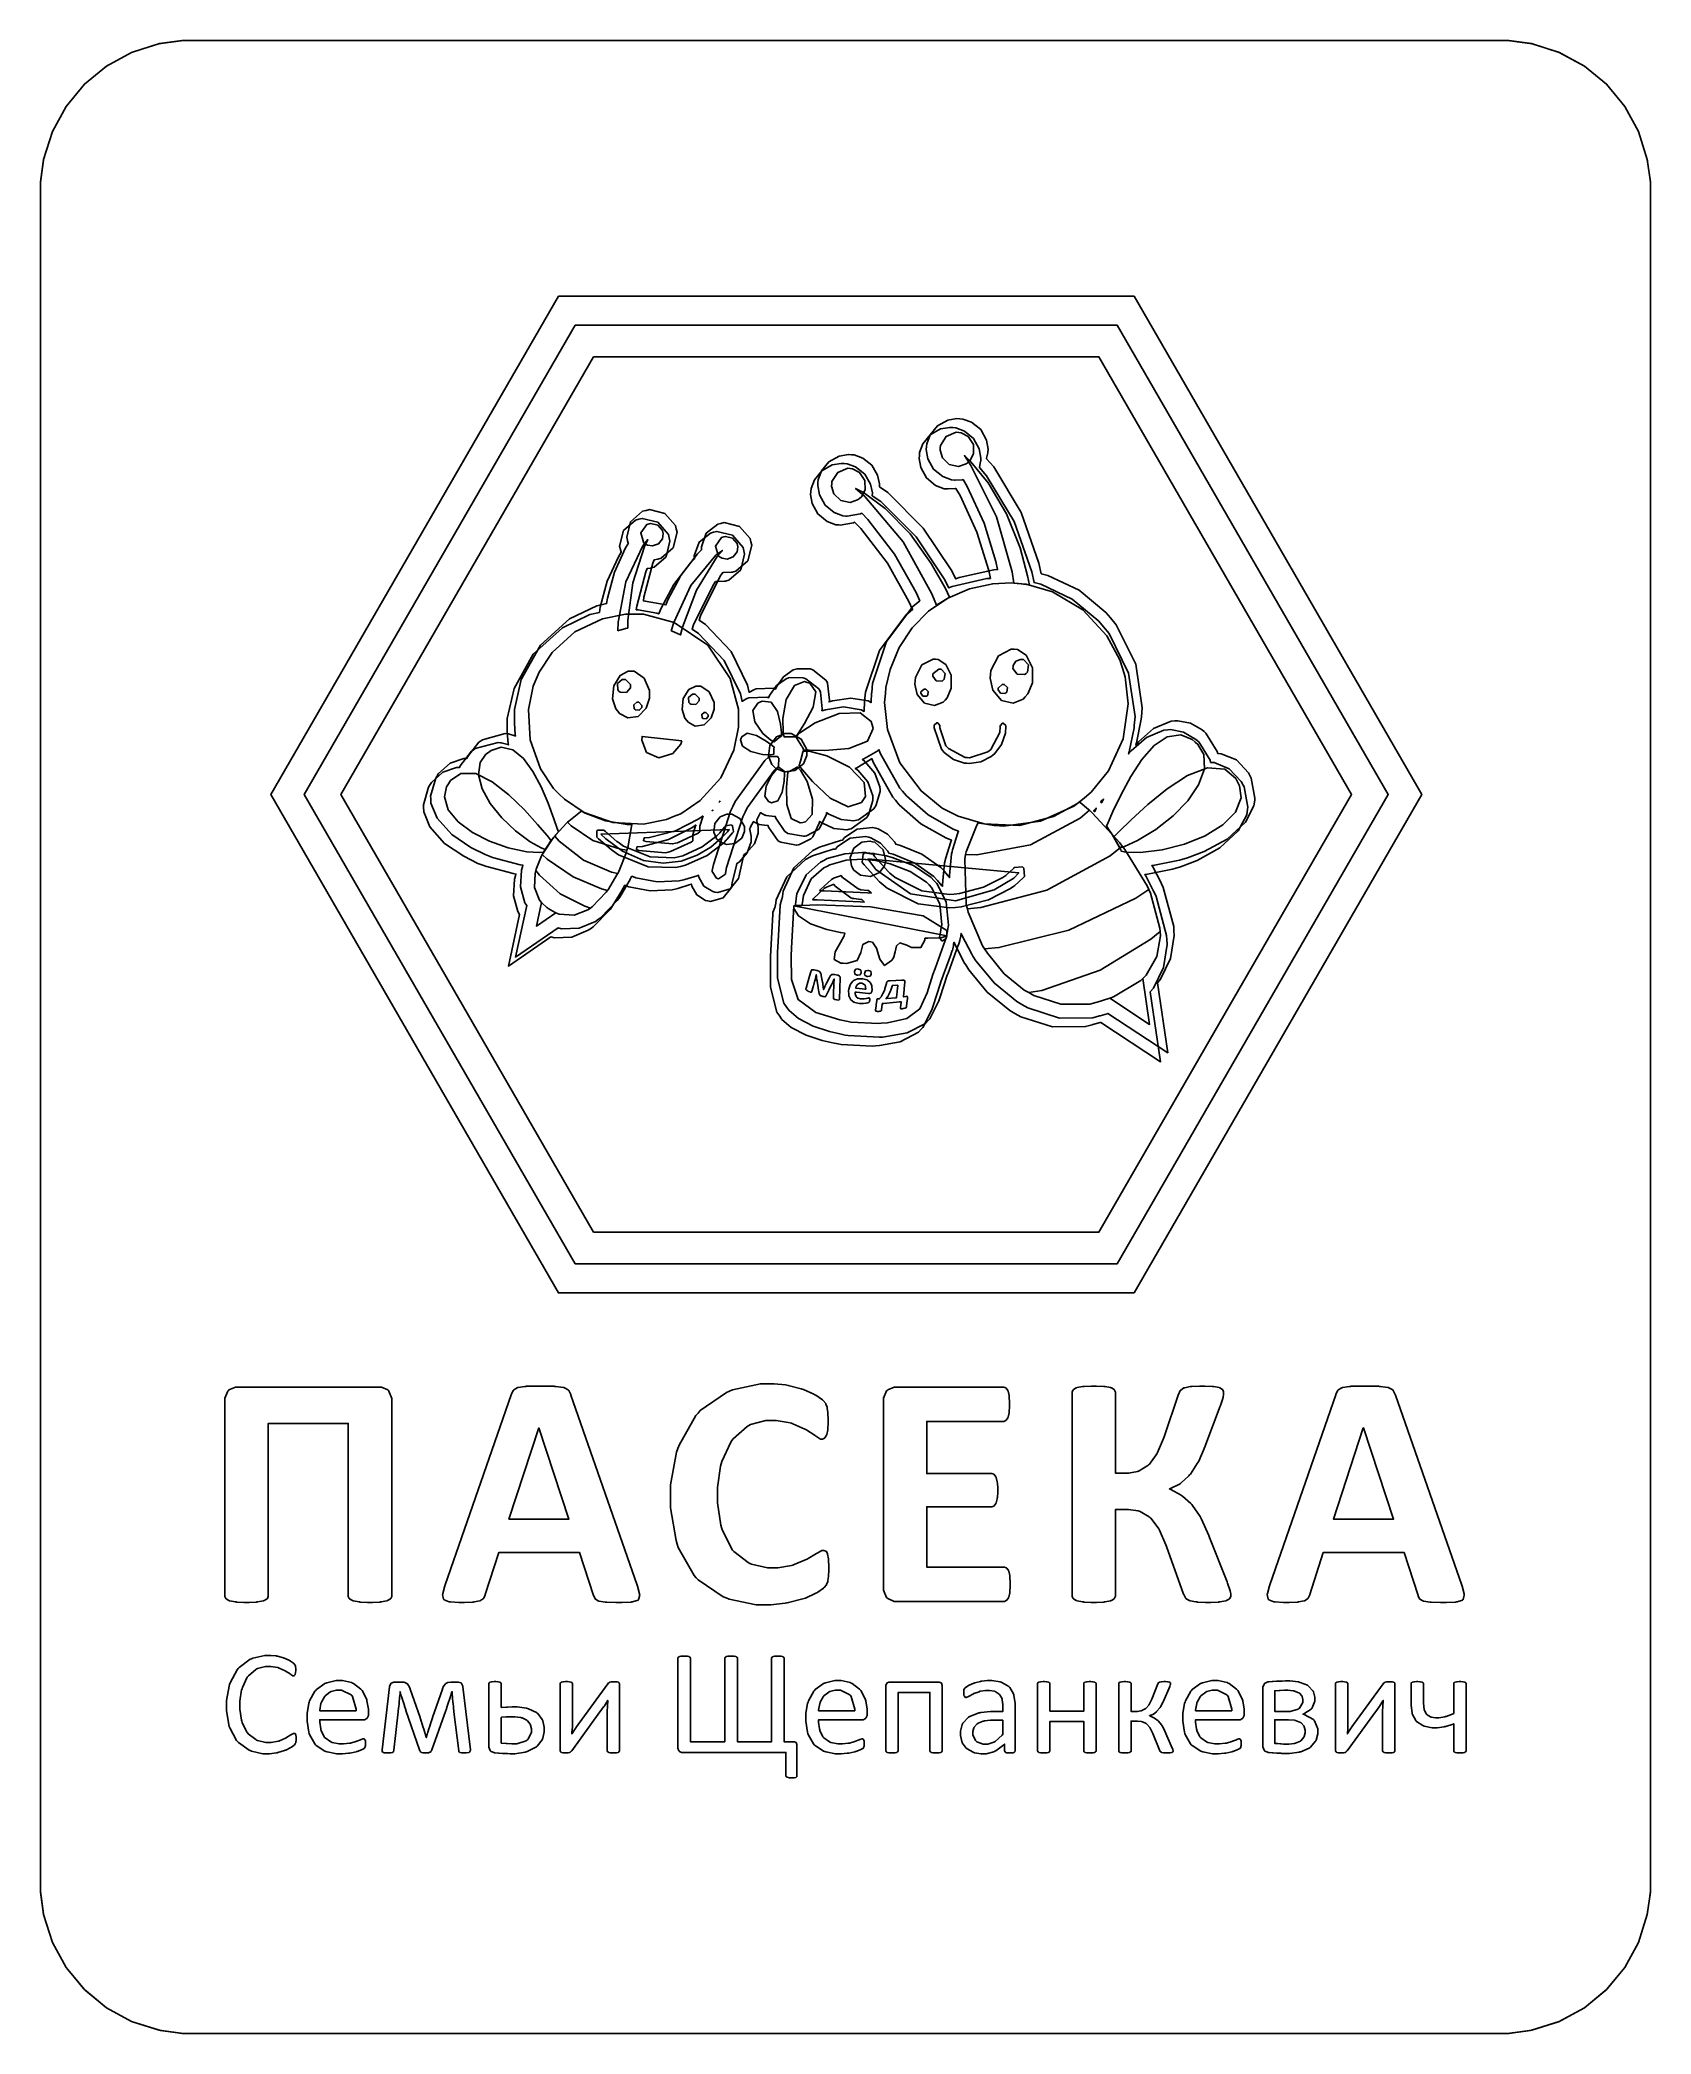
# Model space of a CAD drawing. Extents: x -0.01 to 2.37, y 0 to 2.96.
import ezdxf

# ---------------------------------------------------------------- set-up
doc = ezdxf.new("R2010")
doc.units = 0
doc.layers.get('0').update_dxf_attribs({"linetype": 'CONTINUOUS'})

msp = doc.modelspace()

# ---------------------------------------------------------------- linework, layer by layer
at = {"color": 153, "const_width": 0.00225}
msp.add_lwpolyline([(0.209093, 2.95833), (2.1531, 2.95833), (2.16417, 2.95833), (2.19737, 2.95389), (2.23867, 2.94097), (2.27615, 2.92057), (2.30881, 2.89361), (2.33578, 2.86094), (2.35618, 2.82351), (2.36908, 2.78222), (2.37358, 2.74903), (2.37358, 2.7379), (2.37358, 0.226019), (2.37358, 0.214953), (2.36908, 0.181749), (2.35618, 0.140463), (2.33578, 0.103027), (2.30881, 0.070367), (2.27615, 0.043403), (2.23867, 0.023003), (2.19737, 0.010091), (2.16417, 0.005588), (2.1531, 0.005588), (0.209093, 0.005588), (0.197971, 0.005588), (0.164768, 0.010091), (0.123481, 0.023003), (0.086046, 0.043403), (0.053385, 0.070367), (0.026421, 0.103027), (0.006022, 0.140463), (-0.00689, 0.181749), (-0.011339, 0.214953), (-0.011339, 0.226019), (-0.011339, 2.7379), (-0.011339, 2.74903), (-0.00689, 2.78222), (0.006022, 2.82351), (0.026421, 2.86094), (0.053385, 2.89361), (0.086046, 2.92057), (0.123481, 2.94097), (0.164768, 2.95389), (0.197971, 2.95833), (0.209093, 2.95833)], close=True, dxfattribs=at)
at = {"color": 7}
for points in [[(0.209093, 2.95833), (2.1531, 2.95833), (2.16417, 2.95833), (2.19737, 2.95389), (2.23867, 2.94097), (2.27615, 2.92057), (2.30881, 2.89361), (2.33578, 2.86094), (2.35618, 2.82351), (2.36908, 2.78222), (2.37358, 2.74903), (2.37358, 2.7379), (2.37358, 0.226019), (2.37358, 0.214953), (2.36908, 0.181749), (2.35618, 0.140463), (2.33578, 0.103027), (2.30881, 0.070367), (2.27615, 0.043403), (2.23867, 0.023003), (2.19737, 0.010091), (2.16417, 0.005588), (2.1531, 0.005588), (0.209093, 0.005588), (0.197971, 0.005588), (0.164768, 0.010091), (0.123481, 0.023003), (0.086046, 0.043403), (0.053385, 0.070367), (0.026421, 0.103027), (0.006022, 0.140463), (-0.00689, 0.181749), (-0.011339, 0.214953), (-0.011339, 0.226019), (-0.011339, 2.7379), (-0.011339, 2.74903), (-0.00689, 2.78222), (0.006022, 2.82351), (0.026421, 2.86094), (0.053385, 2.89361), (0.086046, 2.92057), (0.123481, 2.94097), (0.164768, 2.95389), (0.197971, 2.95833), (0.209093, 2.95833)], [(0.780761, 2.53657), (1.58371, 2.53657), (1.98514, 1.84119), (1.58371, 1.14589), (0.780761, 1.14589), (0.379286, 1.84119), (0.780761, 2.53657)], [(1.23052, 1.90782), (1.2289, 1.90619), (1.2085, 1.8941), (1.20611, 1.89324), (1.20974, 1.89031), (1.22456, 1.87304), (1.23221, 1.8526), (1.23231, 1.84799), (1.23231, 1.84571), (1.22591, 1.82454), (1.22466, 1.82264), (1.22304, 1.82021), (1.20025, 1.80376), (1.19737, 1.80311), (1.19347, 1.80231), (1.17453, 1.80425), (1.15657, 1.81228), (1.15321, 1.81451), (1.15283, 1.81222), (1.14323, 1.79178), (1.14155, 1.7901), (1.14014, 1.78874), (1.12348, 1.78017), (1.12158, 1.77979), (1.11909, 1.77935), (1.09559, 1.78364), (1.09353, 1.78504), (1.09142, 1.78646), (1.0778, 1.80632), (1.07704, 1.80875), (1.07579, 1.80865), (1.06369, 1.81022), (1.06255, 1.8106), (1.06185, 1.81087), (1.05561, 1.81396), (1.05507, 1.81435), (1.05469, 1.81369), (1.05111, 1.80664), (1.05078, 1.80593), (1.05067, 1.80578), (1.0497, 1.80371), (1.04959, 1.8035), (1.04997, 1.8024), (1.05192, 1.79281), (1.05192, 1.78956), (1.05192, 1.78418), (1.04617, 1.76807), (1.03402, 1.75439), (1.03087, 1.75244), (1.03011, 1.74983), (1.02393, 1.72347), (1.02344, 1.72076), (1.02262, 1.71664), (1.01047, 1.70133), (0.991754, 1.6959), (0.987631, 1.69672), (0.984375, 1.69737), (0.971408, 1.70557), (0.963867, 1.71864), (0.963379, 1.72168), (0.961535, 1.72097), (0.943143, 1.71522), (0.941297, 1.71479), (0.934679, 1.71332), (0.902126, 1.71186), (0.870443, 1.71783), (0.864312, 1.72006), (0.864094, 1.71967), (0.862142, 1.7156), (0.861979, 1.71517), (0.860732, 1.71272), (0.846679, 1.68929), (0.845107, 1.68707), (0.84299, 1.68419), (0.818088, 1.65847), (0.815213, 1.65642), (0.810656, 1.65321), (0.786296, 1.64324), (0.760579, 1.64225), (0.755371, 1.6435), (0.692329, 1.60026), (0.708768, 1.67665), (0.706164, 1.68093), (0.699761, 1.70426), (0.701226, 1.72894), (0.702582, 1.73389), (0.702636, 1.7341), (0.703233, 1.73633), (0.703342, 1.73654), (0.699056, 1.73719), (0.658149, 1.74815), (0.65446, 1.74957), (0.647136, 1.75239), (0.626031, 1.76281), (0.597819, 1.78185), (0.57601, 1.80638), (0.56684, 1.82861), (0.566569, 1.8361), (0.566461, 1.83897), (0.574001, 1.8655), (0.575521, 1.86789), (0.578287, 1.87229), (0.595269, 1.88764), (0.61556, 1.89447), (0.620008, 1.89453), (0.620931, 1.89708), (0.63775, 1.91868), (0.640192, 1.92036), (0.643175, 1.92253), (0.677029, 1.93175), (0.680718, 1.93115), (0.681694, 1.93104), (0.691243, 1.92833), (0.692165, 1.92796), (0.691894, 1.93001), (0.690483, 1.94689), (0.690483, 1.95247), (0.690483, 1.96729), (0.700683, 2.01167), (0.729058, 2.06261), (0.772353, 2.10146), (0.812879, 2.12104), (0.827149, 2.12429), (0.828396, 2.13226), (0.838813, 2.17057), (0.855197, 2.20671), (0.859429, 2.21349), (0.859267, 2.21382), (0.85829, 2.21712), (0.858236, 2.21744), (0.857042, 2.22244), (0.862685, 2.24556), (0.880588, 2.26107), (0.885579, 2.26226), (0.890517, 2.26351), (0.913629, 2.25786), (0.929199, 2.2399), (0.930393, 2.23492), (0.931586, 2.22999), (0.925944, 2.20688), (0.907986, 2.19129), (0.903049, 2.19011), (0.902561, 2.19), (0.898167, 2.18924), (0.897732, 2.18918), (0.895833, 2.18425), (0.882433, 2.13346), (0.881728, 2.12819), (0.884494, 2.12799), (0.912272, 2.12294), (0.914985, 2.12213), (0.918078, 2.12978), (0.937229, 2.16569), (0.962022, 2.19786), (0.96799, 2.20361), (0.967557, 2.20811), (0.974772, 2.2284), (0.991754, 2.24186), (0.996257, 2.24294), (1.00119, 2.24419), (1.02425, 2.23856), (1.03982, 2.2206), (1.04107, 2.2156), (1.04226, 2.21067), (1.03657, 2.18756), (1.01861, 2.17199), (1.01367, 2.17079), (1.01242, 2.17051), (1.00038, 2.17003), (0.99924, 2.17019), (0.995443, 2.16476), (0.966308, 2.10579), (0.964247, 2.09944), (0.973633, 2.09321), (1.01172, 2.05296), (1.03603, 2.00342), (1.03857, 1.99251), (1.03912, 1.99294), (1.04541, 1.99653), (1.04612, 1.99681), (1.04861, 1.99794), (1.07487, 1.99869), (1.07742, 1.9975), (1.07894, 2.00092), (1.0893, 2.01585), (1.10379, 2.02604), (1.10737, 2.02713), (1.10927, 2.02772), (1.12858, 2.02746), (1.13048, 2.02681), (1.13292, 2.02604), (1.15218, 2.01085), (1.15343, 2.00851), (1.15462, 2.00624), (1.15728, 1.98113), (1.15679, 1.97846), (1.16195, 1.98008), (1.18897, 1.98421), (1.21463, 1.98004), (1.21913, 1.97749), (1.21913, 1.97874), (1.21983, 1.99132), (1.21994, 1.99257), (1.22114, 2.00592), (1.24202, 2.06776), (1.28082, 2.12001), (1.29102, 2.12847), (1.2857, 2.14057), (1.25391, 2.19721), (1.21436, 2.24858), (1.20519, 2.25803), (1.20334, 2.25722), (1.1837, 2.25375), (1.18169, 2.2539), (1.1773, 2.25429), (1.16439, 2.25911), (1.15082, 2.27013), (1.14236, 2.28549), (1.13997, 2.29899), (1.14035, 2.30339), (1.14073, 2.30778), (1.14551, 2.32069), (1.15657, 2.33425), (1.17188, 2.34272), (1.18544, 2.34517), (1.18989, 2.34472), (1.19412, 2.34435), (1.20671, 2.33979), (1.22011, 2.32921), (1.22868, 2.31451), (1.2315, 2.30149), (1.23134, 2.29719), (1.24382, 2.28857), (1.29633, 2.23611), (1.33778, 2.17404), (1.34478, 2.16064), (1.34966, 2.16265), (1.4011, 2.17426), (1.40642, 2.17458), (1.40403, 2.18642), (1.38639, 2.24333), (1.36133, 2.29747), (1.35531, 2.30789), (1.35422, 2.30772), (1.34353, 2.30718), (1.34245, 2.30724), (1.33805, 2.30761), (1.32514, 2.31244), (1.31158, 2.32346), (1.30311, 2.33882), (1.30073, 2.35232), (1.30116, 2.35672), (1.30154, 2.36111), (1.30632, 2.37403), (1.31733, 2.38758), (1.33268, 2.39606), (1.34619, 2.39844), (1.35064, 2.39806), (1.35498, 2.39768), (1.36789, 2.3929), (1.38146, 2.38189), (1.38992, 2.36654), (1.39236, 2.35303), (1.39199, 2.34858), (1.39187, 2.34776), (1.39025, 2.33963), (1.39003, 2.33882), (1.40067, 2.32667), (1.4414, 2.25911), (1.46767, 2.18431), (1.47103, 2.16851), (1.48101, 2.1659), (1.52735, 2.14387), (1.567, 2.11111), (1.57374, 2.10308), (1.58225, 2.09289), (1.61117, 2.0344), (1.62067, 1.96989), (1.61947, 1.9566), (1.61914, 1.95301), (1.61214, 1.91792), (1.61111, 1.9145), (1.61501, 1.91922), (1.63747, 1.93896), (1.66351, 1.95003), (1.66928, 1.95036), (1.67333, 1.95063), (1.69239, 1.94678), (1.70942, 1.93718), (1.71251, 1.93451), (1.71511, 1.93229), (1.73188, 1.90517), (1.73258, 1.90207), (1.73763, 1.90169), (1.76019, 1.89253), (1.77806, 1.87364), (1.78076, 1.86837), (1.78217, 1.86561), (1.78776, 1.83589), (1.78737, 1.83274), (1.78629, 1.82437), (1.77365, 1.80051), (1.74642, 1.77528), (1.71272, 1.75683), (1.68799, 1.74735), (1.67958, 1.74496), (1.67606, 1.74397), (1.639, 1.73654), (1.63519, 1.73611), (1.63644, 1.73394), (1.64822, 1.71121), (1.64931, 1.70888), (1.65175, 1.70344), (1.66743, 1.64546), (1.66775, 1.63943), (1.66813, 1.63222), (1.66287, 1.59804), (1.64779, 1.56749), (1.64328, 1.56201), (1.65864, 1.4585), (1.56993, 1.51682), (1.56885, 1.5165), (1.55832, 1.51346), (1.55729, 1.51318), (1.54736, 1.51058), (1.49815, 1.5101), (1.45117, 1.52496), (1.44239, 1.53006), (1.43494, 1.53435), (1.40169, 1.56153), (1.37429, 1.59467), (1.36979, 1.60189), (1.36811, 1.6046), (1.35368, 1.63265), (1.35248, 1.63553), (1.35243, 1.63525), (1.35194, 1.63249), (1.35189, 1.63217), (1.35183, 1.63157), (1.35075, 1.62565), (1.35059, 1.62506), (1.35004, 1.62354), (1.34993, 1.6231), (1.34831, 1.61871), (1.34814, 1.61828), (1.33306, 1.57671), (1.33192, 1.57357), (1.32156, 1.5415), (1.32048, 1.53831), (1.3195, 1.53549), (1.30599, 1.50911), (1.30398, 1.50683), (1.29975, 1.50217), (1.27252, 1.48817), (1.24186, 1.48247), (1.23589, 1.48188), (1.23128, 1.4815), (1.18527, 1.48394), (1.18077, 1.48486), (1.17486, 1.48611), (1.15723, 1.49018), (1.13325, 1.49778), (1.11133, 1.50922), (1.09749, 1.52111), (1.09413, 1.52587), (1.08979, 1.53201), (1.08035, 1.56896), (1.0803, 1.60781), (1.08073, 1.6149), (1.08415, 1.67671), (1.08415, 1.67779), (1.08686, 1.6869), (1.08735, 1.68761), (1.08735, 1.68782), (1.08767, 1.68994), (1.08773, 1.69011), (1.08898, 1.69819), (1.10471, 1.73264), (1.13249, 1.75836), (1.13976, 1.76199), (1.14263, 1.76346), (1.17356, 1.77322), (1.17681, 1.77371), (1.17958, 1.77746), (1.19851, 1.78988), (1.22135, 1.79243), (1.22607, 1.79118), (1.22933, 1.79036), (1.24354, 1.78256), (1.25434, 1.77056), (1.25586, 1.76768), (1.26242, 1.7659), (1.29427, 1.75271), (1.32237, 1.73301), (1.32709, 1.72797), (1.3278, 1.72721), (1.33458, 1.71903), (1.33523, 1.71815), (1.33518, 1.72136), (1.33838, 1.75331), (1.33908, 1.75646), (1.33963, 1.75911), (1.34749, 1.78456), (1.34853, 1.787), (1.34049, 1.79004), (1.30339, 1.81114), (1.27127, 1.83942), (1.26573, 1.84603), (1.26183, 1.85069), (1.23248, 1.90229), (1.23052, 1.90782)], [(1.44211, 2.04135), (1.44049, 2.0415), (1.4336, 2.03874), (1.42958, 2.03239), (1.42947, 2.03076), (1.42919, 2.02821), (1.43565, 2.01942), (1.44656, 2.01915), (1.44857, 2.02078), (1.45053, 2.02246), (1.45221, 2.03326), (1.44467, 2.04112), (1.44211, 2.04135)], [(0.852647, 2.01178), (0.855143, 2.01178), (0.862739, 2.00424), (0.862739, 2.00168), (0.862739, 1.99935), (0.8565, 1.99235), (0.847114, 1.99294), (0.84554, 1.99451), (0.843913, 1.99615), (0.843317, 2.00553), (0.850315, 2.01178), (0.852647, 2.01178)], [(1.32069, 2.02707), (1.31939, 2.02724), (1.31066, 2.01997), (1.31055, 2.01867), (1.31033, 2.0166), (1.31548, 2.00956), (1.32422, 2.00933), (1.32585, 2.01064), (1.32742, 2.01199), (1.32872, 2.02061), (1.32275, 2.02692), (1.32069, 2.02707)], [(0.956218, 1.99007), (0.958225, 1.99007), (0.964301, 1.98406), (0.964301, 1.98199), (0.964301, 1.98014), (0.95931, 1.97456), (0.951768, 1.97499), (0.950521, 1.97624), (0.949219, 1.97754), (0.948731, 1.98508), (0.954318, 1.99007), (0.956218, 1.99007)], [(1.29888, 1.99761), (1.29807, 1.99772), (1.29281, 1.99333), (1.29275, 1.99251), (1.29264, 1.99126), (1.29574, 1.98703), (1.301, 1.98693), (1.30198, 1.98768), (1.3029, 1.9885), (1.30366, 1.99371), (1.30008, 1.9975), (1.29888, 1.99761)], [(1.41488, 2.0045), (1.4139, 2.00461), (1.40728, 1.99908), (1.40722, 1.9981), (1.40707, 1.99658), (1.41092, 1.99132), (1.41749, 1.9911), (1.41872, 1.99208), (1.41992, 1.99311), (1.4209, 1.99963), (1.41639, 2.00439), (1.41488, 2.0045)], [(0.873318, 1.97786), (0.874838, 1.97786), (0.879394, 1.97331), (0.879394, 1.97179), (0.879394, 1.97043), (0.875597, 1.96619), (0.869954, 1.96658), (0.869032, 1.9675), (0.868056, 1.96847), (0.867676, 1.97412), (0.871907, 1.97786), (0.873318, 1.97786)], [(0.972765, 1.96294), (0.973958, 1.96294), (0.977593, 1.95931), (0.977593, 1.95806), (0.977593, 1.95697), (0.97461, 1.95361), (0.970107, 1.95389), (0.969347, 1.95464), (0.968533, 1.9554), (0.968261, 1.95996), (0.971625, 1.96294), (0.972765, 1.96294)], [(1.56353, 1.83479), (1.56315, 1.83442), (1.55946, 1.83078), (1.55914, 1.8304), (1.55925, 1.83029), (1.5606, 1.829), (1.56076, 1.82883), (1.56099, 1.82937), (1.56326, 1.83431), (1.56353, 1.83479)], [(0.970324, 1.80968), (0.964031, 1.80518), (0.929308, 1.7876), (0.890842, 1.77761), (0.882758, 1.77686), (0.88265, 1.77653), (0.882053, 1.77317), (0.881999, 1.77285), (0.885742, 1.77143), (0.925022, 1.76818), (0.929144, 1.76904), (0.9324, 1.76981), (0.962782, 1.78401), (0.965494, 1.78597), (0.96544, 1.78629), (0.965332, 1.78874), (0.965332, 1.78956), (0.965332, 1.7946), (0.96951, 1.80821), (0.970324, 1.80968)], [(0.995551, 1.83197), (0.995389, 1.83188), (0.994032, 1.83046), (0.993924, 1.83029), (0.993978, 1.83035), (0.994792, 1.83062), (0.9949, 1.83062), (0.994954, 1.83074), (0.995497, 1.83188), (0.995551, 1.83197)], [(1.21973, 1.6951), (1.21935, 1.69542), (1.21571, 1.69874), (1.21539, 1.69906), (1.2143, 1.69906), (1.20383, 1.70025), (1.2028, 1.70053), (1.19976, 1.70133), (1.17616, 1.71869), (1.17464, 1.72119), (1.17356, 1.72092), (1.16357, 1.71707), (1.16265, 1.71658), (1.16043, 1.7155), (1.14426, 1.70036), (1.14323, 1.6984), (1.14958, 1.69846), (1.21349, 1.69564), (1.21973, 1.6951)]]:
    msp.add_lwpolyline(points, close=True, dxfattribs=at)
at = {"color": 133}
for points in [[(0.75586, 2.57969), (1.60856, 2.57969), (2.03494, 1.84119), (1.60856, 1.10276), (0.75586, 1.10276), (0.329536, 1.84119), (0.75586, 2.57969)], [(1.22, 1.89464), (1.21837, 1.89301), (1.19797, 1.88092), (1.19558, 1.88004), (1.19922, 1.87711), (1.21403, 1.85986), (1.22168, 1.83942), (1.22179, 1.83479), (1.22179, 1.83251), (1.21539, 1.81136), (1.21414, 1.80946), (1.21251, 1.80701), (1.18967, 1.79058), (1.18679, 1.78993), (1.18289, 1.78911), (1.16395, 1.79107), (1.146, 1.7991), (1.14263, 1.80132), (1.14231, 1.79904), (1.1327, 1.7786), (1.13102, 1.77692), (1.12961, 1.77556), (1.1129, 1.76699), (1.111, 1.7666), (1.10851, 1.76617), (1.08507, 1.77046), (1.08301, 1.77186), (1.08089, 1.77328), (1.06728, 1.79312), (1.06652, 1.79557), (1.06527, 1.79546), (1.05317, 1.79704), (1.05198, 1.79742), (1.05127, 1.79769), (1.04508, 1.80078), (1.04454, 1.80117), (1.04416, 1.80051), (1.04058, 1.79346), (1.04026, 1.79275), (1.04015, 1.79258), (1.03912, 1.79053), (1.03906, 1.79031), (1.03944, 1.78922), (1.04134, 1.77962), (1.04134, 1.77636), (1.04134, 1.771), (1.03559, 1.75489), (1.02349, 1.74121), (1.02034, 1.73926), (1.01959, 1.73665), (1.01335, 1.71029), (1.01286, 1.70757), (1.01204, 1.70344), (0.999892, 1.68815), (0.981174, 1.68272), (0.977051, 1.68354), (0.97385, 1.68419), (0.960883, 1.69239), (0.953288, 1.70546), (0.9528, 1.7085), (0.95101, 1.70779), (0.932563, 1.70204), (0.930718, 1.70161), (0.9241, 1.70014), (0.891547, 1.69868), (0.859918, 1.70464), (0.853787, 1.70687), (0.853569, 1.70649), (0.851563, 1.70242), (0.8514, 1.70199), (0.850151, 1.69954), (0.8361, 1.67611), (0.834526, 1.67389), (0.832411, 1.67101), (0.807508, 1.64529), (0.804633, 1.64324), (0.800076, 1.64003), (0.775717, 1.63004), (0.75, 1.62907), (0.744792, 1.63032), (0.681803, 1.58708), (0.698188, 1.66351), (0.695583, 1.66781), (0.689182, 1.69108), (0.690701, 1.71576), (0.692057, 1.72071), (0.692111, 1.72092), (0.692708, 1.72314), (0.692817, 1.72336), (0.688531, 1.72401), (0.647569, 1.73497), (0.643881, 1.73639), (0.636556, 1.73921), (0.615451, 1.74968), (0.58724, 1.76867), (0.565429, 1.79324), (0.556315, 1.81543), (0.556044, 1.82292), (0.555935, 1.82579), (0.563422, 1.85232), (0.564942, 1.85471), (0.567708, 1.8591), (0.58469, 1.87446), (0.604981, 1.88129), (0.609429, 1.88135), (0.610351, 1.8839), (0.627171, 1.90549), (0.629611, 1.90717), (0.632596, 1.90935), (0.66645, 1.91857), (0.670139, 1.91797), (0.671115, 1.91786), (0.680718, 1.91515), (0.68164, 1.91476), (0.681315, 1.91683), (0.679958, 1.93371), (0.679958, 1.93929), (0.679958, 1.9541), (0.690158, 1.99849), (0.718533, 2.04943), (0.761774, 2.08826), (0.8023, 2.10786), (0.816569, 2.11111), (0.817817, 2.11908), (0.828233, 2.15739), (0.844618, 2.19353), (0.848904, 2.20031), (0.848742, 2.20063), (0.847765, 2.20394), (0.847711, 2.20426), (0.846463, 2.20925), (0.852106, 2.23236), (0.870063, 2.24789), (0.875054, 2.24908), (0.879992, 2.25032), (0.903103, 2.24468), (0.918674, 2.22672), (0.919868, 2.22174), (0.921061, 2.21679), (0.915365, 2.19368), (0.897461, 2.17811), (0.892524, 2.17692), (0.892036, 2.17681), (0.887588, 2.17606), (0.887153, 2.176), (0.885254, 2.17106), (0.871907, 2.12028), (0.871149, 2.11501), (0.873969, 2.11481), (0.901693, 2.10975), (0.90446, 2.10894), (0.907553, 2.1166), (0.926704, 2.1525), (0.951443, 2.18468), (0.957411, 2.19043), (0.956976, 2.19493), (0.964193, 2.21522), (0.981174, 2.22868), (0.985678, 2.22976), (0.990614, 2.23101), (1.01373, 2.22538), (1.0293, 2.20742), (1.03049, 2.20242), (1.03168, 2.19749), (1.02604, 2.17437), (1.00808, 2.15881), (1.00315, 2.15761), (1.0019, 2.15733), (0.9898, 2.15685), (0.988661, 2.15701), (0.984864, 2.15158), (0.955783, 2.09261), (0.953722, 2.08626), (0.963108, 2.08003), (1.00119, 2.03976), (1.02544, 1.99024), (1.02799, 1.97933), (1.02854, 1.97976), (1.03488, 1.98335), (1.03559, 1.98361), (1.03809, 1.98475), (1.06434, 1.98551), (1.06689, 1.98432), (1.06841, 1.98774), (1.07878, 2.00265), (1.09321, 2.01286), (1.09679, 2.01394), (1.09869, 2.01454), (1.118, 2.01426), (1.1199, 2.01361), (1.12234, 2.01286), (1.1416, 1.99767), (1.14285, 1.99533), (1.14404, 1.99306), (1.14676, 1.96799), (1.14627, 1.96533), (1.15142, 1.96696), (1.17839, 1.97103), (1.2041, 1.96685), (1.2086, 1.96431), (1.2086, 1.9656), (1.20926, 1.97814), (1.20942, 1.97939), (1.21061, 1.99274), (1.2315, 2.05458), (1.27029, 2.10682), (1.28049, 2.11529), (1.27517, 2.12739), (1.24338, 2.18403), (1.20383, 2.2354), (1.19466, 2.24485), (1.19282, 2.24403), (1.17318, 2.24056), (1.17112, 2.24072), (1.16672, 2.2411), (1.15381, 2.24593), (1.14025, 2.25694), (1.13178, 2.27229), (1.12939, 2.28581), (1.12983, 2.29021), (1.13021, 2.2946), (1.13498, 2.30751), (1.146, 2.32107), (1.16135, 2.32954), (1.17486, 2.33192), (1.17931, 2.33154), (1.18359, 2.33117), (1.19618, 2.32661), (1.20953, 2.31603), (1.21815, 2.30132), (1.22092, 2.28831), (1.22076, 2.28401), (1.23324, 2.27539), (1.28575, 2.22293), (1.3272, 2.16086), (1.3342, 2.14746), (1.33908, 2.14947), (1.39057, 2.16114), (1.39589, 2.16146), (1.3935, 2.17329), (1.37587, 2.23014), (1.3508, 2.28429), (1.34478, 2.29471), (1.3437, 2.29454), (1.33301, 2.294), (1.33192, 2.29406), (1.32753, 2.29443), (1.31462, 2.29926), (1.30105, 2.31028), (1.29259, 2.32563), (1.2902, 2.33914), (1.29058, 2.34353), (1.29096, 2.34799), (1.29574, 2.36089), (1.3068, 2.37446), (1.3221, 2.38292), (1.33567, 2.38531), (1.34012, 2.38487), (1.34446, 2.3845), (1.35737, 2.37972), (1.37093, 2.36871), (1.37939, 2.35335), (1.38178, 2.33979), (1.3814, 2.33539), (1.38129, 2.33458), (1.37967, 2.32644), (1.37945, 2.32563), (1.39008, 2.31347), (1.43088, 2.24593), (1.45708, 2.17111), (1.46044, 2.15533), (1.47049, 2.15272), (1.51682, 2.13069), (1.55643, 2.09793), (1.56315, 2.0899), (1.57167, 2.07969), (1.60064, 2.02121), (1.61014, 1.95671), (1.60894, 1.94342), (1.60861, 1.93983), (1.60157, 1.90474), (1.60053, 1.90132), (1.60444, 1.90603), (1.62696, 1.92578), (1.653, 1.93685), (1.65875, 1.93718), (1.66282, 1.93744), (1.68186, 1.9336), (1.69889, 1.92399), (1.70199, 1.92133), (1.70458, 1.91911), (1.72136, 1.89199), (1.72206, 1.88889), (1.72711, 1.88851), (1.74968, 1.87935), (1.76747, 1.86046), (1.77018, 1.85519), (1.7716, 1.85243), (1.77724, 1.82269), (1.77686, 1.81956), (1.77576, 1.81125), (1.76313, 1.78737), (1.73589, 1.76215), (1.70221, 1.74371), (1.67746, 1.73421), (1.66906, 1.73178), (1.66553, 1.73079), (1.62842, 1.72336), (1.62463, 1.72293), (1.62588, 1.72076), (1.63769, 1.69803), (1.63878, 1.69569), (1.64122, 1.69026), (1.6569, 1.63226), (1.65722, 1.62625), (1.65756, 1.61903), (1.65235, 1.58485), (1.63726, 1.55431), (1.63271, 1.54883), (1.64806, 1.44532), (1.5594, 1.50364), (1.55832, 1.50331), (1.54779, 1.50028), (1.54676, 1.5), (1.53678, 1.4974), (1.48763, 1.4969), (1.44065, 1.51178), (1.43186, 1.51687), (1.42443, 1.52115), (1.39117, 1.54833), (1.36377, 1.58149), (1.35927, 1.58871), (1.35758, 1.59142), (1.3431, 1.61947), (1.34191, 1.62235), (1.34185, 1.62207), (1.34136, 1.61931), (1.34131, 1.61897), (1.34131, 1.61724), (1.34022, 1.61247), (1.34001, 1.61188), (1.33946, 1.61035), (1.33936, 1.60992), (1.33778, 1.60553), (1.33762, 1.60508), (1.32254, 1.56353), (1.32134, 1.56039), (1.31103, 1.52832), (1.30995, 1.52512), (1.30897, 1.52229), (1.29546, 1.49599), (1.29346, 1.49371), (1.28923, 1.48899), (1.26199, 1.47499), (1.23134, 1.46929), (1.22537, 1.46869), (1.2207, 1.46832), (1.17475, 1.47076), (1.17019, 1.47168), (1.16428, 1.47293), (1.1467, 1.477), (1.12267, 1.4846), (1.10075, 1.49604), (1.08697, 1.50792), (1.0836, 1.51269), (1.07926, 1.51882), (1.06982, 1.55578), (1.06977, 1.59463), (1.0702, 1.60172), (1.07362, 1.66351), (1.07362, 1.66629), (1.07628, 1.67372), (1.07682, 1.67443), (1.07682, 1.67464), (1.07715, 1.67676), (1.0772, 1.67692), (1.07845, 1.685), (1.09418, 1.71946), (1.12191, 1.74517), (1.12918, 1.74881), (1.13205, 1.75028), (1.16303, 1.76004), (1.16629, 1.76053), (1.16905, 1.76426), (1.18799, 1.77669), (1.21083, 1.77924), (1.21555, 1.778), (1.2188, 1.77718), (1.23302, 1.76937), (1.24376, 1.75737), (1.24528, 1.7545), (1.25184, 1.75271), (1.28375, 1.73953), (1.31185, 1.71983), (1.31657, 1.71479), (1.31728, 1.71403), (1.32406, 1.70583), (1.32471, 1.70497), (1.32465, 1.70817), (1.32785, 1.74013), (1.32856, 1.74328), (1.3291, 1.74593), (1.33697, 1.77138), (1.338, 1.77382), (1.32997, 1.77686), (1.29286, 1.79796), (1.26074, 1.82622), (1.25521, 1.83285), (1.2513, 1.83751), (1.22195, 1.88911), (1.22, 1.89464)], [(1.06717, 1.89675), (1.06814, 1.89774), (1.08035, 1.89735), (1.08133, 1.89632), (1.08225, 1.89535), (1.08181, 1.88314), (1.08084, 1.88217), (1.0759, 1.87756), (1.03559, 1.8215), (1.03239, 1.81489), (1.02913, 1.80826), (1.00499, 1.73313), (1.00336, 1.72472), (1.00309, 1.72336), (0.992893, 1.71653), (0.991536, 1.71679), (0.990181, 1.71707), (0.983344, 1.72721), (0.983615, 1.72857), (0.985351, 1.73742), (1.01091, 1.81674), (1.01432, 1.82374), (1.01774, 1.83083), (1.06174, 1.89171), (1.06717, 1.89675)], [(0.985026, 1.81879), (0.984864, 1.81868), (0.983507, 1.81728), (0.983399, 1.81711), (0.983453, 1.81717), (0.984267, 1.81743), (0.984375, 1.81743), (0.984429, 1.81754), (0.984972, 1.81868), (0.985026, 1.81879)], [(1.553, 1.82161), (1.55263, 1.82124), (1.54893, 1.8176), (1.54856, 1.81722), (1.54867, 1.81711), (1.55007, 1.81581), (1.55024, 1.81565), (1.55046, 1.81619), (1.55274, 1.82113), (1.553, 1.82161)], [(0.959744, 1.7965), (0.95345, 1.79199), (0.918782, 1.77442), (0.880317, 1.76443), (0.872179, 1.76367), (0.872125, 1.76335), (0.871474, 1.75999), (0.871419, 1.75965), (0.875163, 1.75825), (0.914497, 1.75499), (0.918619, 1.75586), (0.921875, 1.75662), (0.952257, 1.77083), (0.954969, 1.77279), (0.954915, 1.77311), (0.954807, 1.77556), (0.954807, 1.77636), (0.954807, 1.78142), (0.958931, 1.79503), (0.959744, 1.7965)], [(1.2092, 1.68192), (1.20882, 1.68224), (1.20519, 1.68554), (1.20486, 1.68588), (1.20378, 1.68588), (1.19325, 1.68707), (1.19222, 1.68733), (1.18918, 1.68815), (1.16558, 1.70551), (1.16406, 1.70801), (1.16303, 1.70774), (1.15305, 1.70389), (1.15213, 1.7034), (1.1499, 1.70231), (1.13373, 1.68718), (1.1327, 1.68522), (1.13905, 1.68528), (1.20296, 1.68246), (1.2092, 1.68192)]]:
    msp.add_lwpolyline(points, close=True, dxfattribs=at)
at = {"color": 111}
msp.add_lwpolyline([(0.807889, 2.48964), (1.55658, 2.48964), (1.93093, 1.84119), (1.74376, 1.51704), (1.55658, 1.19282), (0.807889, 1.19282), (0.620714, 1.51704), (0.433539, 1.84119), (0.807889, 2.48964)], close=True, dxfattribs=at)
at = {"color": 19}
for points in [[(1.3488, 2.37765), (1.34532, 2.37799), (1.3304, 2.37196), (1.32178, 2.35835), (1.32151, 2.35487), (1.32118, 2.35129), (1.32465, 2.34011), (1.33485, 2.3304), (1.34869, 2.32753), (1.35992, 2.33106), (1.36268, 2.33333), (1.36545, 2.33567), (1.37088, 2.34608), (1.37055, 2.36014), (1.36274, 2.3719), (1.35238, 2.37739), (1.3488, 2.37765)], [(1.45356, 2.15147), (1.45096, 2.16547), (1.43983, 2.20671), (1.4196, 2.25738), (1.39231, 2.30306), (1.36697, 2.33421), (1.35742, 2.34338), (1.36697, 2.32883), (1.40474, 2.25261), (1.42817, 2.17139), (1.43061, 2.15435), (1.43104, 2.15435), (1.43539, 2.15403), (1.43588, 2.15397), (1.43733, 2.15386), (1.4521, 2.15181), (1.45356, 2.15147)], [(1.18804, 2.32433), (1.18457, 2.32465), (1.16965, 2.31862), (1.16103, 2.30501), (1.16075, 2.30154), (1.16043, 2.29796), (1.1639, 2.28678), (1.1741, 2.27707), (1.18788, 2.27419), (1.19911, 2.27772), (1.20188, 2.28), (1.20464, 2.28233), (1.21007, 2.29275), (1.20974, 2.30681), (1.20199, 2.31858), (1.19162, 2.32406), (1.18804, 2.32433)], [(1.33534, 2.13374), (1.32916, 2.14654), (1.30827, 2.18365), (1.2768, 2.22771), (1.23975, 2.26508), (1.20757, 2.28868), (1.19602, 2.29492), (1.20964, 2.28293), (1.26633, 2.2155), (1.30924, 2.13857), (1.31603, 2.12185), (1.31755, 2.12294), (1.33366, 2.13286), (1.33534, 2.13374)], [(0.84375, 2.08382), (0.844185, 2.09674), (0.855686, 2.15657), (0.880806, 2.20958), (0.888129, 2.21903), (0.883247, 2.20861), (0.865886, 2.15494), (0.858399, 2.09939), (0.858507, 2.08794), (0.858182, 2.08789), (0.85536, 2.08729), (0.855089, 2.08718), (0.854113, 2.08697), (0.844672, 2.08415), (0.84375, 2.08382)], [(0.890408, 2.2424), (0.892632, 2.24294), (0.902994, 2.2404), (0.909993, 2.23236), (0.910536, 2.23008), (0.911079, 2.22781), (0.909885, 2.22011), (0.904135, 2.21272), (0.895344, 2.20953), (0.887642, 2.21078), (0.885633, 2.21197), (0.882433, 2.21392), (0.877821, 2.22879), (0.886774, 2.24154), (0.890408, 2.2424)], [(1.00103, 2.2231), (1.00326, 2.22364), (1.01362, 2.22108), (1.02062, 2.21306), (1.02116, 2.21078), (1.0217, 2.2085), (1.02051, 2.20079), (1.01476, 2.19342), (1.00597, 2.19021), (0.998264, 2.19146), (0.996257, 2.19265), (0.993056, 2.19461), (0.988444, 2.20947), (0.997396, 2.22222), (1.00103, 2.2231)], [(0.923014, 2.08371), (0.926812, 2.09603), (0.952203, 2.15104), (0.989094, 2.19586), (0.998643, 2.20301), (0.990831, 2.19385), (0.960286, 2.1441), (0.939615, 2.08946), (0.936794, 2.07781), (0.935656, 2.0784), (0.924154, 2.08333), (0.923014, 2.08371)], [(1.31462, 2.04161), (1.31082, 2.04199), (1.29438, 2.03331), (1.28461, 2.01449), (1.28423, 2.00971), (1.2838, 2.00483), (1.28727, 1.98953), (1.29818, 1.97651), (1.31321, 1.97293), (1.32574, 1.97825), (1.32861, 1.98122), (1.33187, 1.98469), (1.33789, 1.99886), (1.33789, 2.01818), (1.3297, 2.03413), (1.31852, 2.04129), (1.31462, 2.04161)], [(1.43121, 2.05643), (1.42681, 2.05686), (1.40767, 2.04676), (1.39632, 2.02485), (1.39583, 2.01932), (1.39529, 2.01361), (1.39942, 1.99582), (1.41211, 1.98062), (1.42958, 1.97646), (1.44417, 1.98269), (1.44754, 1.98617), (1.45133, 1.99024), (1.45833, 2.00667), (1.45833, 2.02914), (1.44879, 2.04769), (1.43571, 2.05604), (1.43121, 2.05643)], [(0.863226, 2.02393), (0.868056, 2.02393), (0.882704, 2.01378), (0.890842, 1.99533), (0.890842, 1.98915), (0.890842, 1.98421), (0.885906, 1.96924), (0.873807, 1.95708), (0.858399, 1.95486), (0.8463, 1.96132), (0.84375, 1.96457), (0.840713, 1.96838), (0.835938, 1.98313), (0.837728, 2.0025), (0.847331, 2.01774), (0.859213, 2.02393), (0.863226, 2.02393)], [(0.962619, 2.00206), (0.966797, 2.00206), (0.979329, 1.99333), (0.986328, 1.97754), (0.986328, 1.97222), (0.986328, 1.96793), (0.982096, 1.95508), (0.971679, 1.94467), (0.958442, 1.94276), (0.948079, 1.94835), (0.945856, 1.95111), (0.943251, 1.95437), (0.939182, 1.96707), (0.940701, 1.98367), (0.948947, 1.99681), (0.959201, 2.00206), (0.962619, 2.00206)], [(0.938422, 1.92096), (0.937067, 1.91575), (0.925239, 1.90207), (0.904785, 1.89583), (0.886393, 1.90375), (0.879286, 1.92171), (0.879665, 1.92746), (0.938422, 1.92096)], [(1.32113, 1.94308), (1.32113, 1.94368), (1.31771, 1.9476), (1.31717, 1.9476), (1.31657, 1.94764), (1.31266, 1.94417), (1.31266, 1.94358), (1.31245, 1.94006), (1.32319, 1.90836), (1.32536, 1.90582), (1.32753, 1.90332), (1.34098, 1.89339), (1.35726, 1.88792), (1.36084, 1.88758), (1.36448, 1.88726), (1.38173, 1.88992), (1.39697, 1.89751), (1.39958, 1.89968), (1.40218, 1.90186), (1.41238, 1.91547), (1.41808, 1.93201), (1.4184, 1.93565), (1.4184, 1.93593), (1.41857, 1.93886), (1.41862, 1.93913), (1.41862, 1.94006), (1.41857, 1.94243), (1.41857, 1.94271), (1.41851, 1.94331), (1.41471, 1.94683), (1.41417, 1.94678), (1.41357, 1.94678), (1.41004, 1.94299), (1.4101, 1.94239), (1.4101, 1.94168), (1.4101, 1.93967), (1.4101, 1.9394), (1.4101, 1.93869), (1.40994, 1.93668), (1.40994, 1.93642), (1.40961, 1.93338), (1.39626, 1.90804), (1.3941, 1.90619), (1.39187, 1.9044), (1.36464, 1.89578), (1.3616, 1.89606), (1.35856, 1.89632), (1.3336, 1.90924), (1.33181, 1.91135), (1.32997, 1.91351), (1.32091, 1.94011), (1.32113, 1.94308)], [(1.00863, 1.81239), (1.01264, 1.81239), (1.02474, 1.80572), (1.03147, 1.79363), (1.03147, 1.78956), (1.03147, 1.78629), (1.0274, 1.77647), (1.01736, 1.7685), (1.00461, 1.76708), (0.994792, 1.77115), (0.992512, 1.77344), (0.990181, 1.77576), (0.986057, 1.7856), (0.987522, 1.79833), (0.995497, 1.80838), (1.00532, 1.81239), (1.00863, 1.81239)], [(1.54254, 1.81787), (1.52865, 1.80615), (1.45497, 1.76682), (1.37571, 1.75185), (1.3591, 1.75222), (1.35992, 1.75635), (1.37549, 1.79568), (1.37777, 1.79937), (1.37983, 1.79889), (1.40132, 1.79542), (1.40354, 1.79519), (1.4151, 1.79417), (1.47011, 1.80165), (1.51921, 1.82411), (1.52783, 1.83057), (1.52903, 1.82958), (1.54129, 1.81901), (1.54254, 1.81787)], [(0.857368, 1.75885), (0.847819, 1.76019), (0.806694, 1.77311), (0.774468, 1.79471), (0.769422, 1.80029), (0.76774, 1.79878), (0.75179, 1.78153), (0.750271, 1.77962), (0.756782, 1.77229), (0.793186, 1.74408), (0.834581, 1.7264), (0.843642, 1.72433), (0.845053, 1.72715), (0.8565, 1.75603), (0.857368, 1.75885)], [(0.813422, 1.7774), (0.812663, 1.7781), (0.812554, 1.78706), (0.81326, 1.78776), (0.813965, 1.78851), (0.822917, 1.78863), (0.823676, 1.78792), (0.825412, 1.78624), (0.842557, 1.77171), (0.844293, 1.77046), (0.852431, 1.76454), (0.891547, 1.74875), (0.927192, 1.74767), (0.933649, 1.74908), (0.940104, 1.75054), (0.968587, 1.76351), (0.990668, 1.78028), (0.993978, 1.78364), (0.994846, 1.78456), (1.00206, 1.79308), (1.00266, 1.79383), (1.00326, 1.79471), (1.01204, 1.79611), (1.01291, 1.79551), (1.01373, 1.79492), (1.01514, 1.78614), (1.01459, 1.78526), (1.01389, 1.78435), (1.00553, 1.77447), (1.00456, 1.77344), (1.00087, 1.76964), (0.976129, 1.75088), (0.944119, 1.73643), (0.936794, 1.73475), (0.929417, 1.73313), (0.888943, 1.73426), (0.844889, 1.7519), (0.835721, 1.75851), (0.833876, 1.75987), (0.815267, 1.77561), (0.813422, 1.7774)], [(0.828504, 1.699), (0.819444, 1.70167), (0.777724, 1.71951), (0.739258, 1.7455), (0.731879, 1.75217), (0.730849, 1.75022), (0.722819, 1.73058), (0.722331, 1.72862), (0.727539, 1.72163), (0.758356, 1.69412), (0.795085, 1.67562), (0.803331, 1.67307), (0.80561, 1.67475), (0.826606, 1.6964), (0.828504, 1.699)], [(1.10693, 1.67671), (1.10693, 1.67692), (1.10693, 1.67731), (1.10693, 1.6774), (1.10693, 1.67822), (1.1078, 1.68619), (1.10796, 1.68696), (1.10905, 1.69422), (1.12261, 1.72239), (1.14393, 1.74121), (1.14898, 1.74371), (1.15386, 1.74621), (1.18023, 1.75358), (1.20622, 1.75543), (1.21099, 1.7551), (1.21202, 1.75504), (1.22206, 1.75396), (1.22304, 1.75379), (1.22477, 1.75353), (1.2417, 1.75022), (1.24338, 1.74978), (1.25027, 1.74815), (1.2819, 1.73606), (1.308, 1.71847), (1.31212, 1.71403), (1.3163, 1.70953), (1.3304, 1.68212), (1.33366, 1.64762), (1.33241, 1.6396), (1.33225, 1.63867), (1.33035, 1.62929), (1.33013, 1.62831), (1.32997, 1.62765), (1.32482, 1.62451), (1.32416, 1.62468), (1.32346, 1.62483), (1.32031, 1.62999), (1.32048, 1.63064), (1.32069, 1.63157), (1.32243, 1.64031), (1.32259, 1.64111), (1.32368, 1.64833), (1.32096, 1.67904), (1.30854, 1.70329), (1.30485, 1.70725), (1.30105, 1.71132), (1.27696, 1.72743), (1.2475, 1.73861), (1.24105, 1.74013), (1.23942, 1.74056), (1.22314, 1.74376), (1.22152, 1.74397), (1.22065, 1.74414), (1.21137, 1.74511), (1.21039, 1.74517), (1.206, 1.74544), (1.18202, 1.74382), (1.15788, 1.73708), (1.15343, 1.73481), (1.14903, 1.73264), (1.13048, 1.71625), (1.11876, 1.69174), (1.11778, 1.68544), (1.11768, 1.68485), (1.11692, 1.67811), (1.11686, 1.67736), (1.11572, 1.67736), (1.10742, 1.67681), (1.10693, 1.67671)], [(1.22098, 1.77138), (1.2245, 1.77051), (1.23709, 1.75928), (1.24083, 1.74283), (1.23996, 1.73931), (1.23899, 1.73568), (1.23161, 1.72581), (1.2181, 1.71978), (1.20345, 1.72179), (1.19363, 1.72922), (1.19173, 1.73242), (1.18978, 1.73574), (1.18804, 1.74789), (1.19331, 1.76172), (1.20513, 1.77061), (1.21728, 1.77235), (1.22098, 1.77138)], [(1.20643, 1.73996), (1.20562, 1.7411), (1.20741, 1.7531), (1.20855, 1.75385), (1.20964, 1.75467), (1.22163, 1.75288), (1.22244, 1.75174), (1.22439, 1.74908), (1.24485, 1.72672), (1.24696, 1.72488), (1.25456, 1.71832), (1.29443, 1.69851), (1.33458, 1.69314), (1.34228, 1.69374), (1.35004, 1.69439), (1.38558, 1.70378), (1.41422, 1.71826), (1.41857, 1.72146), (1.41976, 1.72239), (1.42953, 1.73112), (1.43028, 1.73193), (1.43115, 1.73296), (1.44325, 1.73389), (1.44428, 1.73296), (1.44532, 1.7321), (1.44618, 1.72), (1.44532, 1.71892), (1.44433, 1.71783), (1.43181, 1.7066), (1.43033, 1.70546), (1.4254, 1.70182), (1.39285, 1.68528), (1.35265, 1.67464), (1.34386, 1.67389), (1.33496, 1.67318), (1.28874, 1.67936), (1.24273, 1.70226), (1.234, 1.70985), (1.23155, 1.71197), (1.2086, 1.73703), (1.20643, 1.73996)], [(1.63069, 1.70042), (1.61133, 1.68767), (1.51188, 1.64003), (1.40847, 1.61442), (1.38721, 1.61268), (1.38433, 1.61729), (1.36306, 1.66672), (1.36176, 1.67193), (1.38178, 1.67367), (1.47944, 1.69933), (1.57314, 1.75032), (1.59125, 1.76471), (1.59511, 1.75965), (1.62815, 1.70594), (1.63069, 1.70042)], [(0.752115, 1.66612), (0.751085, 1.66656), (0.740776, 1.67247), (0.739746, 1.67318), (0.738824, 1.67383), (0.731282, 1.68056), (0.730686, 1.68126), (0.723144, 1.64621), (0.752115, 1.66612)], [(1.33133, 1.632), (1.1046, 1.67622), (1.10118, 1.61376), (1.10053, 1.60221), (1.10113, 1.56728), (1.11117, 1.53728), (1.1371, 1.51833), (1.17274, 1.50737), (1.1849, 1.50489), (1.18891, 1.50407), (1.22982, 1.5019), (1.234, 1.50228), (1.24349, 1.50319), (1.27181, 1.5095), (1.29118, 1.5236), (1.30192, 1.54736), (1.3106, 1.57471), (1.31386, 1.58365), (1.33133, 1.632)], [(1.45258, 1.54775), (1.47179, 1.55094), (1.55826, 1.58089), (1.63368, 1.62706), (1.64735, 1.63835), (1.64768, 1.63189), (1.64236, 1.60107), (1.62651, 1.57351), (1.62164, 1.56863), (1.61871, 1.56575), (1.57807, 1.54135), (1.57281, 1.53939), (1.57118, 1.53885), (1.55393, 1.53342), (1.55208, 1.53293), (1.54324, 1.53065), (1.50028, 1.53043), (1.46001, 1.54346), (1.45258, 1.54775)], [(0.508789, 0.654025), (0.508789, 0.652994), (0.507488, 0.650065), (0.507269, 0.64974), (0.506999, 0.649468), (0.502767, 0.646864), (0.502171, 0.646647), (0.501519, 0.646485), (0.493326, 0.644911), (0.492296, 0.644803), (0.491211, 0.644694), (0.480414, 0.644206), (0.476833, 0.644206), (0.472928, 0.644206), (0.462294, 0.644694), (0.461262, 0.644803), (0.460178, 0.644911), (0.451986, 0.646485), (0.451389, 0.646647), (0.450737, 0.646864), (0.446343, 0.649468), (0.446072, 0.64974), (0.445801, 0.650065), (0.444499, 0.653049), (0.444499, 0.654025), (0.444499, 0.909397), (0.325956, 0.909397), (0.325956, 0.654025), (0.325956, 0.652994), (0.324653, 0.650065), (0.324382, 0.64974), (0.32411, 0.649468), (0.319715, 0.646864), (0.319119, 0.646647), (0.318468, 0.646485), (0.310331, 0.644911), (0.309299, 0.644803), (0.308268, 0.644694), (0.297364, 0.644206), (0.293728, 0.644206), (0.289822, 0.644206), (0.279189, 0.644694), (0.278157, 0.644803), (0.277072, 0.644911), (0.268881, 0.646485), (0.268283, 0.646647), (0.267632, 0.646864), (0.2634, 0.649468), (0.263183, 0.64974), (0.262913, 0.650065), (0.261664, 0.653049), (0.261664, 0.654025), (0.261664, 0.942817), (0.261664, 0.946669), (0.266004, 0.957303), (0.266872, 0.958117), (0.267686, 0.958985), (0.277289, 0.963163), (0.28049, 0.963163), (0.490126, 0.963163), (0.493544, 0.963163), (0.503039, 0.958985), (0.503851, 0.958117), (0.504665, 0.957303), (0.508789, 0.946451), (0.508789, 0.942817), (0.508789, 0.654025)], [(0.87245, 0.66976), (0.872939, 0.668294), (0.875976, 0.656629), (0.876139, 0.655761), (0.876247, 0.654949), (0.874675, 0.648438), (0.87424, 0.647949), (0.873753, 0.647569), (0.865722, 0.644911), (0.864583, 0.644803), (0.863444, 0.644694), (0.850151, 0.644206), (0.845757, 0.644206), (0.840875, 0.644206), (0.827365, 0.644476), (0.826226, 0.644532), (0.825032, 0.64464), (0.816135, 0.645887), (0.815539, 0.64605), (0.814888, 0.646268), (0.810656, 0.648817), (0.810439, 0.649143), (0.810167, 0.649468), (0.808106, 0.653754), (0.807997, 0.654243), (0.787164, 0.718044), (0.667426, 0.718044), (0.647461, 0.656033), (0.647244, 0.655436), (0.645128, 0.650608), (0.644857, 0.650228), (0.644586, 0.649849), (0.6403, 0.64681), (0.639757, 0.646539), (0.63916, 0.646322), (0.630806, 0.644803), (0.629719, 0.644694), (0.628581, 0.64464), (0.61659, 0.644206), (0.612631, 0.644206), (0.608182, 0.644206), (0.595975, 0.644857), (0.594943, 0.644965), (0.593858, 0.645128), (0.586535, 0.648058), (0.586154, 0.648492), (0.585721, 0.648981), (0.584256, 0.655707), (0.584418, 0.656521), (0.584526, 0.657389), (0.587619, 0.668837), (0.588108, 0.670247), (0.685872, 0.951932), (0.686089, 0.952636), (0.688965, 0.958225), (0.68929, 0.958604), (0.689561, 0.959093), (0.694769, 0.962349), (0.695475, 0.962565), (0.696181, 0.962836), (0.706164, 0.964247), (0.707465, 0.964301), (0.708713, 0.96441), (0.722819, 0.964681), (0.727539, 0.964681), (0.73329, 0.964681), (0.749132, 0.96441), (0.750597, 0.964301), (0.752007, 0.964247), (0.763183, 0.962836), (0.763997, 0.962565), (0.764757, 0.962349), (0.770454, 0.958985), (0.770833, 0.95855), (0.771158, 0.958117), (0.774089, 0.951986), (0.77436, 0.951172), (0.87245, 0.66976)], [(1.15641, 0.693685), (1.15641, 0.691081), (1.15614, 0.683974), (1.15609, 0.683214), (1.15603, 0.682508), (1.15506, 0.676378), (1.15495, 0.675836), (1.15484, 0.675347), (1.15321, 0.670899), (1.15299, 0.670518), (1.15278, 0.670193), (1.14952, 0.666015), (1.14909, 0.665528), (1.1486, 0.665093), (1.13992, 0.659125), (1.13867, 0.658365), (1.13737, 0.657661), (1.12164, 0.650662), (1.11979, 0.649957), (1.11789, 0.64936), (1.09668, 0.643826), (1.09435, 0.643392), (1.09196, 0.642958), (1.07042, 0.640679), (1.06326, 0.640679), (1.04856, 0.640679), (1.00884, 0.649089), (1.0045, 0.650717), (1.00011, 0.652399), (0.962944, 0.677463), (0.959907, 0.680772), (0.956814, 0.684136), (0.933322, 0.725694), (0.931694, 0.730686), (0.930012, 0.735678), (0.921875, 0.784125), (0.921875, 0.800239), (0.921875, 0.818197), (0.930826, 0.866863), (0.932671, 0.872071), (0.934463, 0.877333), (0.959581, 0.921278), (0.962836, 0.924804), (0.966038, 0.928386), (1.00472, 0.955296), (1.00928, 0.95714), (1.01378, 0.958985), (1.05512, 0.968153), (1.06896, 0.968153), (1.0753, 0.968153), (1.09234, 0.966308), (1.0944, 0.965929), (1.09641, 0.965603), (1.11534, 0.960775), (1.11708, 0.960124), (1.11882, 0.959581), (1.13444, 0.952746), (1.13585, 0.951932), (1.13721, 0.951172), (1.14692, 0.944444), (1.14746, 0.943901), (1.148, 0.94336), (1.1518, 0.938747), (1.15202, 0.938368), (1.15218, 0.937989), (1.15381, 0.933376), (1.15392, 0.932781), (1.15402, 0.932183), (1.155, 0.925456), (1.15511, 0.924642), (1.15517, 0.923882), (1.15544, 0.915907), (1.15544, 0.913194), (1.15544, 0.910101), (1.155, 0.901585), (1.15495, 0.900717), (1.15484, 0.899849), (1.15343, 0.892958), (1.15327, 0.892415), (1.15305, 0.891928), (1.15061, 0.888075), (1.15034, 0.887804), (1.15001, 0.887588), (1.14724, 0.886285), (1.14638, 0.886285), (1.14404, 0.886285), (1.13802, 0.889865), (1.1371, 0.890571), (1.13612, 0.891276), (1.12402, 0.899251), (1.12256, 0.900119), (1.12104, 0.901042), (1.10324, 0.908962), (1.10118, 0.909668), (1.09912, 0.910374), (1.07856, 0.9139), (1.07172, 0.9139), (1.06331, 0.9139), (1.04053, 0.907553), (1.03809, 0.90625), (1.03559, 0.904949), (1.01459, 0.88661), (1.01286, 0.884224), (1.01112, 0.881836), (0.997939, 0.852865), (0.997071, 0.849447), (0.996149, 0.846083), (0.991699, 0.81429), (0.991699, 0.803657), (0.991699, 0.791613), (0.996474, 0.758735), (0.99745, 0.755317), (0.998372, 0.751953), (1.0121, 0.72385), (1.01389, 0.721625), (1.01563, 0.719456), (1.037, 0.703071), (1.03955, 0.701986), (1.04205, 0.7009), (1.06559, 0.695421), (1.07346, 0.695421), (1.08084, 0.695421), (1.10102, 0.698785), (1.10314, 0.699436), (1.1052, 0.700142), (1.12294, 0.707574), (1.12446, 0.708333), (1.12592, 0.709147), (1.13824, 0.716471), (1.13921, 0.717122), (1.14014, 0.717774), (1.14616, 0.721029), (1.14817, 0.721029), (1.14909, 0.721029), (1.15175, 0.720215), (1.15202, 0.720053), (1.15223, 0.719889), (1.15435, 0.716635), (1.15451, 0.716092), (1.15462, 0.715657), (1.15582, 0.708822), (1.15593, 0.7079), (1.15598, 0.707032), (1.15641, 0.697049), (1.15641, 0.693685)], [(1.42518, 0.671061), (1.42518, 0.668078), (1.42469, 0.659939), (1.42458, 0.659125), (1.42449, 0.658365), (1.42296, 0.65191), (1.42275, 0.651421), (1.42253, 0.650933), (1.41992, 0.647299), (1.41965, 0.647026), (1.41932, 0.64681), (1.41656, 0.645725), (1.41564, 0.645725), (1.2564, 0.645725), (1.25298, 0.645725), (1.24376, 0.64974), (1.24284, 0.650499), (1.24192, 0.651313), (1.2373, 0.662381), (1.2373, 0.666069), (1.2373, 0.942817), (1.2373, 0.946724), (1.24192, 0.957628), (1.24284, 0.958387), (1.24376, 0.959201), (1.2532, 0.963163), (1.2564, 0.963163), (1.41488, 0.963163), (1.41585, 0.963163), (1.41851, 0.962131), (1.41883, 0.961914), (1.41911, 0.961697), (1.42156, 0.958171), (1.42176, 0.957628), (1.42193, 0.95714), (1.4235, 0.950575), (1.42361, 0.949761), (1.42367, 0.948947), (1.42415, 0.940429), (1.42415, 0.937554), (1.42415, 0.934625), (1.42367, 0.92665), (1.42361, 0.925836), (1.4235, 0.925076), (1.42193, 0.918619), (1.42176, 0.918132), (1.42156, 0.917643), (1.41911, 0.914008), (1.41883, 0.913738), (1.41851, 0.913519), (1.41575, 0.912435), (1.41488, 0.912435), (1.30159, 0.912435), (1.30159, 0.835069), (1.39703, 0.835069), (1.398, 0.835069), (1.40076, 0.833985), (1.4011, 0.833713), (1.40136, 0.833496), (1.40397, 0.830024), (1.40419, 0.829536), (1.40435, 0.829101), (1.40593, 0.822754), (1.40603, 0.82194), (1.40608, 0.821181), (1.40657, 0.813097), (1.40657, 0.810385), (1.40657, 0.807454), (1.40608, 0.799371), (1.40603, 0.798557), (1.40593, 0.797797), (1.40435, 0.791613), (1.40419, 0.791124), (1.40397, 0.790636), (1.40136, 0.787326), (1.4011, 0.78711), (1.40076, 0.786893), (1.39794, 0.785861), (1.39703, 0.785861), (1.30159, 0.785861), (1.30159, 0.696451), (1.41564, 0.696451), (1.41661, 0.696451), (1.41932, 0.695367), (1.41965, 0.695096), (1.41992, 0.694879), (1.42253, 0.691297), (1.42275, 0.690756), (1.42296, 0.690267), (1.42449, 0.683865), (1.42458, 0.683051), (1.42469, 0.682238), (1.42518, 0.673882), (1.42518, 0.671061)], [(1.75196, 0.654243), (1.75196, 0.653157), (1.75065, 0.650065), (1.75043, 0.64974), (1.75017, 0.649468), (1.74576, 0.646864), (1.74517, 0.646647), (1.74451, 0.646485), (1.73594, 0.644911), (1.73492, 0.644803), (1.73383, 0.644694), (1.72233, 0.644206), (1.71853, 0.644206), (1.71425, 0.644206), (1.70247, 0.644694), (1.70144, 0.644803), (1.70036, 0.644911), (1.69162, 0.646593), (1.69097, 0.64681), (1.69026, 0.647081), (1.68539, 0.650119), (1.68506, 0.650499), (1.68474, 0.650879), (1.68229, 0.655707), (1.68212, 0.65625), (1.65657, 0.726997), (1.65565, 0.729601), (1.64626, 0.751193), (1.64529, 0.752929), (1.64426, 0.754665), (1.6334, 0.768881), (1.63222, 0.769965), (1.63103, 0.77105), (1.61751, 0.7787), (1.61604, 0.779135), (1.61453, 0.779622), (1.60037, 0.781847), (1.59565, 0.781847), (1.58117, 0.781847), (1.58117, 0.654514), (1.58117, 0.653375), (1.57986, 0.650282), (1.57964, 0.649957), (1.57937, 0.649685), (1.57514, 0.647081), (1.57454, 0.64681), (1.57389, 0.646593), (1.56575, 0.644911), (1.56472, 0.644803), (1.56369, 0.644694), (1.55279, 0.644206), (1.54915, 0.644206), (1.54525, 0.644206), (1.53461, 0.644694), (1.53358, 0.644803), (1.5325, 0.644911), (1.52431, 0.646593), (1.52371, 0.64681), (1.52311, 0.647081), (1.51872, 0.649685), (1.51844, 0.649957), (1.51818, 0.650282), (1.51687, 0.653483), (1.51687, 0.654514), (1.51687, 0.95459), (1.51687, 0.955729), (1.51818, 0.958876), (1.51844, 0.959147), (1.51872, 0.959472), (1.52311, 0.962022), (1.52371, 0.96224), (1.52431, 0.962457), (1.5325, 0.963976), (1.53358, 0.964085), (1.53461, 0.964193), (1.54551, 0.964681), (1.54915, 0.964681), (1.553, 0.964681), (1.56369, 0.964193), (1.56472, 0.964085), (1.56575, 0.963976), (1.57389, 0.962457), (1.57454, 0.96224), (1.57514, 0.962022), (1.57937, 0.959472), (1.57964, 0.959147), (1.57986, 0.958876), (1.58117, 0.955675), (1.58117, 0.95459), (1.58117, 0.835558), (1.59565, 0.835558), (1.60047, 0.835558), (1.61367, 0.838053), (1.61507, 0.838488), (1.61643, 0.839031), (1.62907, 0.846789), (1.63021, 0.847819), (1.63129, 0.848904), (1.6416, 0.862685), (1.64253, 0.864367), (1.64344, 0.866103), (1.65235, 0.88699), (1.65321, 0.889486), (1.67458, 0.952692), (1.67475, 0.953288), (1.67719, 0.958008), (1.67751, 0.958387), (1.67779, 0.958822), (1.6824, 0.96186), (1.68306, 0.962076), (1.68365, 0.962349), (1.692, 0.963976), (1.69308, 0.964085), (1.69407, 0.964193), (1.70583, 0.964681), (1.70979, 0.964681), (1.71371, 0.964681), (1.72456, 0.964193), (1.72558, 0.964085), (1.72661, 0.963976), (1.73475, 0.962511), (1.73535, 0.962294), (1.73594, 0.962131), (1.7399, 0.95969), (1.74013, 0.959364), (1.74029, 0.959093), (1.74137, 0.955946), (1.74137, 0.954861), (1.74137, 0.952908), (1.74046, 0.947808), (1.74029, 0.946994), (1.74007, 0.946235), (1.73688, 0.936035), (1.73643, 0.934788), (1.71517, 0.878418), (1.71419, 0.875814), (1.70437, 0.853569), (1.7034, 0.851725), (1.70236, 0.849881), (1.69206, 0.834256), (1.69097, 0.832954), (1.68989, 0.831706), (1.67844, 0.821181), (1.67725, 0.820313), (1.67606, 0.819499), (1.66276, 0.812771), (1.66129, 0.812229), (1.66129, 0.812067), (1.66292, 0.811361), (1.67768, 0.803494), (1.67904, 0.802572), (1.68033, 0.801704), (1.69288, 0.790528), (1.69407, 0.789171), (1.69521, 0.787815), (1.70638, 0.771268), (1.70747, 0.76926), (1.7085, 0.767307), (1.71929, 0.743164), (1.72043, 0.740289), (1.74647, 0.674425), (1.74713, 0.672797), (1.75103, 0.661187), (1.75119, 0.660536), (1.75131, 0.659939), (1.75196, 0.655707), (1.75196, 0.654243)], [(2.09407, 0.66976), (2.09457, 0.668294), (2.0976, 0.656629), (2.09776, 0.655761), (2.09787, 0.654949), (2.09631, 0.648438), (2.09586, 0.647949), (2.09538, 0.647569), (2.08735, 0.644911), (2.08621, 0.644803), (2.08507, 0.644694), (2.07178, 0.644206), (2.06739, 0.644206), (2.0625, 0.644206), (2.04899, 0.644476), (2.04785, 0.644532), (2.04665, 0.64464), (2.03776, 0.645887), (2.03717, 0.64605), (2.03651, 0.646268), (2.03228, 0.648817), (2.03207, 0.649143), (2.03179, 0.649468), (2.02974, 0.653754), (2.02962, 0.654243), (2.00879, 0.718044), (1.88906, 0.718044), (1.86908, 0.656033), (1.86888, 0.655436), (1.86675, 0.650608), (1.86649, 0.650228), (1.86621, 0.649849), (1.86193, 0.64681), (1.86139, 0.646539), (1.86079, 0.646322), (1.85243, 0.644803), (1.85135, 0.644694), (1.85021, 0.64464), (1.83822, 0.644206), (1.83425, 0.644206), (1.82981, 0.644206), (1.8176, 0.644857), (1.81657, 0.644965), (1.81549, 0.645128), (1.80817, 0.648058), (1.80778, 0.648492), (1.80735, 0.648981), (1.80587, 0.655707), (1.80604, 0.656521), (1.80615, 0.657389), (1.80925, 0.668837), (1.80974, 0.670247), (1.9075, 0.951932), (1.90771, 0.952636), (1.91054, 0.958225), (1.91092, 0.958604), (1.91118, 0.959093), (1.91639, 0.962349), (1.9171, 0.962565), (1.91781, 0.962836), (1.92779, 0.964247), (1.9291, 0.964301), (1.93033, 0.96441), (1.94444, 0.964681), (1.94917, 0.964681), (1.95492, 0.964681), (1.97076, 0.96441), (1.97222, 0.964301), (1.97364, 0.964247), (1.98475, 0.962836), (1.98557, 0.962565), (1.98633, 0.962349), (1.99208, 0.958985), (1.99246, 0.95855), (1.99278, 0.958117), (1.99571, 0.951986), (1.99599, 0.951172), (2.09407, 0.66976)], [(0.726779, 0.902778), (0.726563, 0.902778), (0.682346, 0.76774), (0.771431, 0.76774), (0.726779, 0.902778)], [(1.9484, 0.902778), (1.94819, 0.902778), (1.90397, 0.76774), (1.99306, 0.76774), (1.9484, 0.902778)], [(0.367133, 0.441786), (0.367133, 0.441026), (0.367025, 0.438965), (0.367025, 0.438747), (0.366971, 0.438531), (0.366699, 0.436632), (0.366644, 0.436469), (0.36659, 0.436307), (0.365994, 0.434842), (0.36594, 0.434679), (0.365831, 0.434571), (0.364583, 0.433051), (0.364421, 0.432835), (0.364204, 0.432671), (0.360351, 0.42985), (0.35981, 0.429471), (0.359213, 0.42909), (0.351887, 0.425456), (0.351019, 0.425076), (0.350151, 0.42475), (0.340169, 0.421767), (0.339085, 0.421496), (0.337944, 0.421278), (0.327692, 0.419976), (0.324274, 0.419976), (0.317979, 0.419976), (0.301107, 0.423828), (0.299262, 0.424587), (0.297418, 0.425401), (0.281575, 0.43674), (0.280274, 0.43826), (0.278917, 0.439779), (0.268881, 0.458279), (0.268175, 0.460449), (0.267469, 0.462674), (0.263943, 0.483942), (0.263943, 0.490994), (0.263943, 0.498915), (0.26774, 0.520236), (0.2685, 0.522515), (0.26926, 0.524849), (0.279893, 0.544433), (0.281304, 0.546007), (0.282661, 0.547635), (0.299154, 0.559842), (0.301107, 0.560656), (0.303006, 0.561524), (0.320637, 0.565701), (0.326551, 0.565701), (0.329536, 0.565701), (0.337565, 0.564779), (0.338542, 0.564561), (0.339518, 0.564399), (0.348469, 0.562011), (0.349338, 0.561686), (0.350151, 0.561415), (0.357476, 0.558051), (0.358128, 0.557671), (0.358724, 0.557292), (0.363172, 0.554199), (0.363444, 0.553928), (0.363661, 0.553711), (0.365289, 0.551812), (0.365397, 0.55165), (0.365451, 0.55154), (0.366049, 0.550076), (0.366103, 0.549858), (0.366157, 0.549696), (0.366482, 0.547635), (0.366536, 0.547364), (0.366536, 0.547146), (0.366699, 0.54476), (0.366699, 0.543946), (0.366699, 0.543024), (0.366482, 0.540474), (0.366482, 0.540201), (0.366428, 0.539985), (0.365886, 0.537815), (0.365831, 0.537597), (0.365722, 0.537435), (0.364854, 0.536187), (0.364746, 0.536079), (0.364638, 0.536025), (0.363607, 0.53559), (0.363282, 0.53559), (0.362196, 0.53559), (0.359375, 0.537381), (0.358942, 0.537706), (0.358453, 0.538086), (0.352539, 0.541992), (0.351833, 0.542426), (0.351074, 0.54286), (0.342231, 0.546821), (0.3412, 0.547146), (0.340115, 0.547526), (0.329699, 0.549317), (0.326226, 0.549317), (0.321886, 0.549317), (0.310167, 0.546169), (0.308919, 0.545518), (0.307617, 0.544922), (0.296496, 0.53559), (0.295574, 0.534343), (0.29465, 0.533149), (0.287489, 0.518121), (0.287001, 0.516331), (0.286458, 0.514594), (0.283962, 0.497721), (0.283962, 0.492079), (0.283962, 0.486111), (0.286404, 0.469889), (0.286893, 0.468153), (0.287381, 0.466417), (0.294325, 0.451932), (0.295247, 0.450737), (0.296115, 0.449599), (0.307346, 0.44081), (0.308703, 0.440212), (0.310004, 0.439615), (0.322538, 0.436632), (0.326714, 0.436632), (0.330404, 0.436632), (0.340494, 0.438422), (0.341581, 0.438747), (0.342611, 0.439128), (0.351617, 0.442979), (0.352376, 0.44336), (0.353136, 0.443793), (0.359267, 0.4477), (0.359754, 0.448025), (0.360243, 0.448406), (0.363226, 0.450142), (0.364258, 0.450142), (0.364583, 0.450142), (0.365506, 0.449869), (0.365614, 0.449761), (0.365668, 0.449707), (0.366428, 0.448731), (0.366482, 0.448568), (0.366536, 0.448406), (0.366971, 0.446235), (0.367025, 0.445964), (0.367025, 0.445692), (0.367133, 0.442763), (0.367133, 0.441786)], [(1.1091, 0.387315), (1.1091, 0.386936), (1.10883, 0.385906), (1.10878, 0.385796), (1.10872, 0.385742), (1.10764, 0.384928), (1.10753, 0.384874), (1.10737, 0.384819), (1.10525, 0.38444), (1.10503, 0.384386), (1.10476, 0.384386), (1.10183, 0.384224), (1.10091, 0.384224), (1.09993, 0.384224), (1.09728, 0.38444), (1.09706, 0.38444), (1.09679, 0.384494), (1.09473, 0.384983), (1.09462, 0.384983), (1.09446, 0.385038), (1.09337, 0.385851), (1.09332, 0.385906), (1.09321, 0.386014), (1.09294, 0.38699), (1.09294, 0.387315), (1.09294, 0.421767), (0.939615, 0.421767), (0.938368, 0.421767), (0.935058, 0.423394), (0.934733, 0.423719), (0.934407, 0.424046), (0.932781, 0.428114), (0.932781, 0.429471), (0.932781, 0.561307), (0.932781, 0.561686), (0.93316, 0.562608), (0.933268, 0.562717), (0.933322, 0.562825), (0.934625, 0.563693), (0.934842, 0.563747), (0.935004, 0.563857), (0.937337, 0.564344), (0.937663, 0.564344), (0.937935, 0.564399), (0.941026, 0.564561), (0.942111, 0.564561), (0.943197, 0.564561), (0.946289, 0.564399), (0.946615, 0.564344), (0.946886, 0.564344), (0.949274, 0.563857), (0.94949, 0.563747), (0.949653, 0.563693), (0.9509, 0.562825), (0.95101, 0.562717), (0.951064, 0.562608), (0.951443, 0.561632), (0.951443, 0.561307), (0.951443, 0.437771), (1.00228, 0.437771), (1.00228, 0.561307), (1.00228, 0.561686), (1.00266, 0.562608), (1.00277, 0.562717), (1.00282, 0.562825), (1.00412, 0.563693), (1.00434, 0.563747), (1.0045, 0.563857), (1.00684, 0.564344), (1.00716, 0.564344), (1.00743, 0.564399), (1.01052, 0.564561), (1.01161, 0.564561), (1.0127, 0.564561), (1.01568, 0.564399), (1.016, 0.564344), (1.01628, 0.564344), (1.01866, 0.563857), (1.01888, 0.563747), (1.01904, 0.563693), (1.02034, 0.562825), (1.02045, 0.562717), (1.02051, 0.562608), (1.02094, 0.561632), (1.02094, 0.561307), (1.02094, 0.437771), (1.07156, 0.437771), (1.07156, 0.561307), (1.07156, 0.561686), (1.07189, 0.562608), (1.07199, 0.562717), (1.07205, 0.562825), (1.07335, 0.563693), (1.07357, 0.563747), (1.07373, 0.563857), (1.07612, 0.564344), (1.07644, 0.564344), (1.07671, 0.564399), (1.07981, 0.564561), (1.08089, 0.564561), (1.08198, 0.564561), (1.08502, 0.564399), (1.08534, 0.564344), (1.08561, 0.564344), (1.088, 0.563857), (1.08822, 0.563747), (1.08838, 0.563693), (1.08963, 0.562825), (1.08973, 0.562717), (1.08979, 0.562608), (1.09022, 0.561632), (1.09022, 0.561307), (1.09022, 0.437771), (1.10482, 0.437771), (1.10563, 0.437771), (1.10791, 0.436794), (1.10807, 0.436578), (1.10824, 0.436361), (1.1091, 0.433485), (1.1091, 0.432508), (1.1091, 0.387315)], [(0.474229, 0.478244), (0.474229, 0.476725), (0.472439, 0.472493), (0.472114, 0.472168), (0.471733, 0.471897), (0.468317, 0.470378), (0.467176, 0.470378), (0.402289, 0.470378), (0.402289, 0.466689), (0.403646, 0.456651), (0.403917, 0.455513), (0.404189, 0.454428), (0.4088, 0.444988), (0.409451, 0.444174), (0.410047, 0.443414), (0.418349, 0.437338), (0.419379, 0.436903), (0.42041, 0.436524), (0.430935, 0.434407), (0.434462, 0.434407), (0.437554, 0.434407), (0.446072, 0.435385), (0.446994, 0.435547), (0.447917, 0.435764), (0.455783, 0.437879), (0.456489, 0.438097), (0.45714, 0.438368), (0.462674, 0.440483), (0.463108, 0.440647), (0.463542, 0.440864), (0.466146, 0.441786), (0.467014, 0.441786), (0.467339, 0.441786), (0.468261, 0.441515), (0.468371, 0.441407), (0.468425, 0.441351), (0.469239, 0.440429), (0.469293, 0.440267), (0.469347, 0.440158), (0.469781, 0.438422), (0.469835, 0.438151), (0.469835, 0.437935), (0.469943, 0.435656), (0.469943, 0.434842), (0.469943, 0.434244), (0.469835, 0.432563), (0.469835, 0.432346), (0.469781, 0.432183), (0.469564, 0.430664), (0.469564, 0.430501), (0.46951, 0.430393), (0.469075, 0.429144), (0.469021, 0.429036), (0.468912, 0.428928), (0.468153, 0.427897), (0.468044, 0.427789), (0.467936, 0.427681), (0.464953, 0.426107), (0.464518, 0.425836), (0.463976, 0.425618), (0.457574, 0.423394), (0.456814, 0.423122), (0.456, 0.422906), (0.44694, 0.421007), (0.44591, 0.42079), (0.444879, 0.420628), (0.435764, 0.41976), (0.432726, 0.41976), (0.427354, 0.41976), (0.412924, 0.422635), (0.411404, 0.423178), (0.409831, 0.423774), (0.397026, 0.432183), (0.395996, 0.433268), (0.394911, 0.434407), (0.387044, 0.448406), (0.386556, 0.450087), (0.386014, 0.451768), (0.38341, 0.468153), (0.38341, 0.473579), (0.38341, 0.479329), (0.386122, 0.494792), (0.386664, 0.496474), (0.387207, 0.49821), (0.395128, 0.512587), (0.396158, 0.513726), (0.39719, 0.514919), (0.409722, 0.523981), (0.411187, 0.524576), (0.412597, 0.525228), (0.426269, 0.528375), (0.430826, 0.528375), (0.435764, 0.528375), (0.449219, 0.525282), (0.450575, 0.524631), (0.451932, 0.524035), (0.463108, 0.515679), (0.464031, 0.514594), (0.464899, 0.513564), (0.471354, 0.501193), (0.471789, 0.499729), (0.472168, 0.498318), (0.474229, 0.485786), (0.474229, 0.481554), (0.474229, 0.478244)], [(0.456, 0.483615), (0.456054, 0.486003), (0.450792, 0.504719), (0.449707, 0.506076), (0.448568, 0.507433), (0.434571, 0.514214), (0.429958, 0.514214), (0.426975, 0.514214), (0.418946, 0.512153), (0.418132, 0.511719), (0.417264, 0.511339), (0.410211, 0.505643), (0.409668, 0.504937), (0.409071, 0.504286), (0.404622, 0.496149), (0.404351, 0.495226), (0.404025, 0.494303), (0.402289, 0.484646), (0.402289, 0.483615), (0.456, 0.483615)], [(0.625379, 0.42551), (0.625379, 0.425131), (0.624132, 0.422254), (0.623861, 0.422092), (0.623589, 0.421929), (0.618761, 0.421115), (0.617188, 0.421115), (0.616049, 0.421115), (0.612956, 0.421224), (0.612685, 0.421224), (0.612358, 0.421278), (0.610081, 0.421604), (0.609972, 0.421658), (0.609754, 0.421713), (0.608615, 0.422526), (0.608561, 0.422635), (0.608453, 0.422743), (0.608074, 0.424046), (0.608074, 0.424208), (0.600857, 0.481771), (0.600803, 0.482314), (0.600206, 0.487793), (0.600151, 0.48839), (0.600097, 0.488986), (0.59961, 0.4949), (0.599556, 0.495497), (0.599447, 0.496149), (0.598904, 0.502171), (0.598904, 0.502767), (0.59885, 0.503364), (0.598361, 0.50906), (0.598307, 0.509549), (0.598199, 0.512099), (0.597982, 0.51161), (0.596246, 0.506022), (0.596083, 0.505425), (0.595865, 0.504829), (0.593912, 0.498915), (0.59375, 0.498264), (0.593533, 0.497667), (0.591471, 0.491644), (0.591308, 0.490994), (0.591092, 0.490397), (0.589356, 0.484754), (0.589193, 0.484213), (0.568414, 0.425726), (0.568306, 0.42551), (0.567437, 0.423665), (0.567383, 0.423503), (0.567275, 0.423394), (0.565864, 0.4222), (0.565701, 0.422092), (0.565483, 0.422037), (0.563314, 0.421386), (0.563097, 0.421332), (0.562825, 0.421332), (0.560058, 0.421115), (0.55919, 0.421115), (0.558214, 0.421115), (0.555556, 0.421332), (0.555339, 0.421332), (0.555067, 0.421386), (0.552897, 0.421983), (0.552735, 0.422037), (0.552518, 0.422146), (0.551161, 0.42334), (0.551053, 0.423449), (0.550944, 0.423611), (0.550022, 0.425401), (0.549968, 0.425618), (0.529949, 0.484213), (0.529731, 0.484754), (0.527886, 0.490235), (0.527724, 0.490776), (0.527507, 0.491374), (0.525553, 0.497396), (0.52539, 0.497993), (0.525174, 0.498643), (0.523329, 0.504719), (0.523167, 0.505317), (0.522949, 0.505914), (0.521376, 0.51161), (0.521268, 0.512099), (0.521158, 0.509549), (0.521104, 0.50906), (0.520562, 0.503364), (0.520508, 0.502767), (0.520454, 0.502171), (0.519857, 0.496149), (0.519803, 0.495497), (0.519749, 0.4949), (0.519097, 0.488986), (0.519043, 0.48839), (0.518989, 0.487793), (0.5185, 0.482314), (0.5185, 0.481771), (0.511828, 0.425185), (0.511774, 0.424968), (0.511393, 0.423178), (0.511339, 0.423014), (0.511231, 0.422906), (0.509983, 0.421929), (0.509819, 0.421821), (0.509603, 0.421767), (0.507269, 0.421332), (0.506999, 0.421278), (0.506674, 0.421278), (0.503418, 0.421115), (0.502333, 0.421115), (0.501247, 0.421115), (0.49821, 0.421332), (0.497993, 0.421332), (0.497721, 0.421386), (0.49566, 0.422037), (0.495551, 0.422092), (0.495389, 0.4222), (0.494521, 0.42334), (0.494521, 0.423449), (0.494467, 0.423611), (0.494467, 0.425347), (0.494521, 0.42551), (0.505317, 0.518989), (0.505371, 0.519586), (0.507433, 0.524089), (0.507758, 0.52436), (0.508083, 0.524685), (0.512153, 0.52615), (0.513564, 0.52615), (0.52219, 0.52615), (0.523546, 0.52615), (0.527235, 0.525771), (0.527615, 0.525662), (0.527994, 0.525608), (0.531196, 0.524143), (0.531467, 0.523926), (0.531685, 0.523762), (0.533908, 0.52105), (0.534125, 0.520725), (0.534289, 0.5204), (0.536025, 0.516168), (0.536242, 0.515625), (0.550836, 0.473579), (0.550999, 0.472928), (0.553168, 0.466471), (0.553386, 0.465821), (0.553603, 0.465169), (0.55561, 0.458822), (0.555826, 0.458171), (0.55599, 0.457574), (0.557835, 0.451389), (0.558051, 0.450737), (0.558214, 0.450142), (0.559787, 0.44439), (0.55995, 0.443847), (0.560167, 0.443847), (0.560331, 0.444444), (0.562011, 0.450412), (0.562229, 0.45101), (0.562392, 0.45166), (0.564236, 0.458062), (0.564453, 0.458713), (0.564615, 0.459364), (0.566732, 0.465821), (0.566949, 0.466417), (0.567111, 0.467068), (0.569174, 0.473253), (0.56939, 0.473796), (0.584039, 0.515625), (0.584147, 0.516114), (0.585721, 0.520019), (0.585938, 0.520344), (0.5861, 0.520725), (0.588271, 0.523492), (0.588542, 0.523654), (0.588758, 0.523872), (0.591851, 0.525444), (0.592231, 0.525553), (0.592557, 0.525662), (0.596192, 0.52615), (0.597439, 0.52615), (0.606011, 0.52615), (0.607476, 0.52615), (0.611654, 0.52474), (0.612033, 0.524468), (0.612358, 0.524197), (0.614312, 0.519857), (0.614367, 0.51926), (0.625379, 0.42551)], [(0.734864, 0.456), (0.734864, 0.452474), (0.732476, 0.442979), (0.732042, 0.44184), (0.731554, 0.440756), (0.724283, 0.431207), (0.723307, 0.430393), (0.722331, 0.429633), (0.70969, 0.423286), (0.708171, 0.422797), (0.706597, 0.422364), (0.691189, 0.419976), (0.686089, 0.419976), (0.684517, 0.419976), (0.680447, 0.420031), (0.679904, 0.420031), (0.679363, 0.420085), (0.674154, 0.420247), (0.673665, 0.420247), (0.673122, 0.420301), (0.668132, 0.420682), (0.667643, 0.420682), (0.667101, 0.420736), (0.662218, 0.421115), (0.661783, 0.421169), (0.660969, 0.421278), (0.655328, 0.423774), (0.655003, 0.424154), (0.654622, 0.424587), (0.652778, 0.429796), (0.652778, 0.431532), (0.652778, 0.523383), (0.652778, 0.523762), (0.653049, 0.524794), (0.653157, 0.524903), (0.653212, 0.525011), (0.654406, 0.525933), (0.654622, 0.525988), (0.654785, 0.526096), (0.657118, 0.526639), (0.657443, 0.526639), (0.657715, 0.526693), (0.660807, 0.526801), (0.661838, 0.526801), (0.662924, 0.526801), (0.665907, 0.526693), (0.666233, 0.526639), (0.666504, 0.526639), (0.668892, 0.526096), (0.669054, 0.525988), (0.669217, 0.525933), (0.670464, 0.525011), (0.670574, 0.524903), (0.670628, 0.524794), (0.671007, 0.523762), (0.671007, 0.523383), (0.671007, 0.488607), (0.671658, 0.488661), (0.678982, 0.489094), (0.679796, 0.489094), (0.680556, 0.48915), (0.687229, 0.489258), (0.689453, 0.489258), (0.694553, 0.489258), (0.70855, 0.487304), (0.710015, 0.486871), (0.711426, 0.48649), (0.723199, 0.480903), (0.724121, 0.480143), (0.725043, 0.479438), (0.731771, 0.470703), (0.73226, 0.469672), (0.732693, 0.468696), (0.734864, 0.459201), (0.734864, 0.456)], [(0.846354, 0.424425), (0.846354, 0.4241), (0.845921, 0.423122), (0.845865, 0.423014), (0.845757, 0.422906), (0.844618, 0.422037), (0.844456, 0.421929), (0.844293, 0.421875), (0.842014, 0.421386), (0.841743, 0.421332), (0.841417, 0.421332), (0.838325, 0.421115), (0.837349, 0.421115), (0.836208, 0.421115), (0.833225, 0.421332), (0.832954, 0.421332), (0.832628, 0.421386), (0.830296, 0.421875), (0.830132, 0.421929), (0.829915, 0.422037), (0.828614, 0.422906), (0.82856, 0.423014), (0.82845, 0.423122), (0.828125, 0.4241), (0.828125, 0.424425), (0.828125, 0.481282), (0.828125, 0.483507), (0.828288, 0.489367), (0.828342, 0.490072), (0.828342, 0.490831), (0.828831, 0.498101), (0.828885, 0.498807), (0.82845, 0.498101), (0.823839, 0.490886), (0.823351, 0.490126), (0.822808, 0.489475), (0.817762, 0.482476), (0.817275, 0.481771), (0.775444, 0.424425), (0.775282, 0.424317), (0.774143, 0.423014), (0.774035, 0.422851), (0.773926, 0.422743), (0.772624, 0.421929), (0.772515, 0.421821), (0.772353, 0.421767), (0.770344, 0.421332), (0.770128, 0.421278), (0.769857, 0.421278), (0.767415, 0.421115), (0.766601, 0.421115), (0.765571, 0.421115), (0.762804, 0.421332), (0.762588, 0.421332), (0.762315, 0.421386), (0.760254, 0.421875), (0.760146, 0.421929), (0.759983, 0.422037), (0.758843, 0.422906), (0.758789, 0.423014), (0.758681, 0.423122), (0.75841, 0.4241), (0.75841, 0.424425), (0.75841, 0.523492), (0.75841, 0.523872), (0.758681, 0.524849), (0.758789, 0.524957), (0.758843, 0.525065), (0.760037, 0.525988), (0.760254, 0.526042), (0.760417, 0.52615), (0.76275, 0.526639), (0.763075, 0.526639), (0.763346, 0.526693), (0.766331, 0.526801), (0.767361, 0.526801), (0.769151, 0.526801), (0.774306, 0.52615), (0.774631, 0.525988), (0.774957, 0.525879), (0.776639, 0.524089), (0.776639, 0.523492), (0.776639, 0.466254), (0.776639, 0.464139), (0.776421, 0.458496), (0.776421, 0.45779), (0.776367, 0.457086), (0.775879, 0.450032), (0.775825, 0.449328), (0.776204, 0.450032), (0.780544, 0.456868), (0.780979, 0.457519), (0.781358, 0.458225), (0.785969, 0.464789), (0.786458, 0.465386), (0.828885, 0.523492), (0.828993, 0.523654), (0.830078, 0.524903), (0.83024, 0.525011), (0.83035, 0.525119), (0.831814, 0.525933), (0.832032, 0.525988), (0.832194, 0.526096), (0.834201, 0.526531), (0.834472, 0.526531), (0.83469, 0.526585), (0.837294, 0.526693), (0.838217, 0.526693), (0.839193, 0.526693), (0.841851, 0.526585), (0.842122, 0.526531), (0.842393, 0.526531), (0.84451, 0.526042), (0.844672, 0.525933), (0.844781, 0.525879), (0.845865, 0.524957), (0.845975, 0.524794), (0.846029, 0.524685), (0.846354, 0.523654), (0.846354, 0.523275), (0.846354, 0.424425)], [(1.21322, 0.478244), (1.21322, 0.476725), (1.21137, 0.472493), (1.21105, 0.472168), (1.21067, 0.471897), (1.20725, 0.470378), (1.20616, 0.470378), (1.14122, 0.470378), (1.14122, 0.466689), (1.14263, 0.456651), (1.1429, 0.455513), (1.14318, 0.454428), (1.14773, 0.444988), (1.14838, 0.444174), (1.14898, 0.443414), (1.15733, 0.437338), (1.15837, 0.436903), (1.1594, 0.436524), (1.16992, 0.434407), (1.17345, 0.434407), (1.17654, 0.434407), (1.185, 0.435385), (1.18593, 0.435547), (1.18685, 0.435764), (1.19477, 0.437879), (1.19548, 0.438097), (1.19613, 0.438368), (1.20161, 0.440483), (1.20204, 0.440647), (1.20247, 0.440864), (1.20595, 0.441786), (1.20595, 0.441786), (1.20627, 0.441786), (1.20725, 0.441515), (1.20736, 0.441407), (1.20741, 0.441351), (1.20817, 0.440429), (1.20823, 0.440267), (1.20828, 0.440158), (1.20871, 0.438422), (1.20877, 0.438151), (1.20877, 0.437935), (1.20893, 0.435656), (1.20893, 0.434842), (1.20893, 0.434244), (1.20882, 0.432563), (1.20882, 0.432346), (1.20877, 0.432183), (1.20855, 0.430664), (1.20855, 0.430501), (1.2085, 0.430393), (1.20801, 0.429144), (1.20795, 0.429036), (1.2079, 0.428928), (1.20709, 0.427897), (1.20703, 0.427789), (1.20692, 0.427681), (1.20394, 0.426107), (1.20345, 0.425836), (1.20291, 0.425618), (1.19651, 0.423394), (1.19575, 0.423122), (1.19493, 0.422906), (1.18587, 0.421007), (1.18484, 0.42079), (1.18381, 0.420628), (1.1747, 0.41976), (1.17166, 0.41976), (1.16629, 0.41976), (1.15186, 0.422635), (1.15034, 0.423178), (1.14876, 0.423774), (1.13596, 0.432183), (1.13493, 0.433268), (1.13384, 0.434407), (1.12603, 0.448406), (1.12554, 0.450087), (1.125, 0.451768), (1.12234, 0.468153), (1.12234, 0.473579), (1.12234, 0.479329), (1.12505, 0.494792), (1.12565, 0.496474), (1.12619, 0.49821), (1.13412, 0.512587), (1.13515, 0.513726), (1.13618, 0.514919), (1.14865, 0.523981), (1.15012, 0.524576), (1.15158, 0.525228), (1.1652, 0.528375), (1.16976, 0.528375), (1.1747, 0.528375), (1.18815, 0.525282), (1.18956, 0.524631), (1.19092, 0.524035), (1.20209, 0.515679), (1.20302, 0.514594), (1.20388, 0.513564), (1.21029, 0.501193), (1.21072, 0.499729), (1.2111, 0.498318), (1.21322, 0.485786), (1.21322, 0.481554), (1.21322, 0.478244)], [(1.19499, 0.483615), (1.19504, 0.486003), (1.18973, 0.504719), (1.18864, 0.506076), (1.1875, 0.507433), (1.1735, 0.514214), (1.16889, 0.514214), (1.16591, 0.514214), (1.15788, 0.512153), (1.15706, 0.511719), (1.1562, 0.511339), (1.14914, 0.505643), (1.1486, 0.504937), (1.148, 0.504286), (1.14361, 0.496149), (1.14334, 0.495226), (1.14301, 0.494303), (1.14122, 0.484646), (1.14122, 0.483615), (1.19499, 0.483615)], [(1.32438, 0.424533), (1.32438, 0.424154), (1.324, 0.423122), (1.32395, 0.423014), (1.32384, 0.42296), (1.3227, 0.422092), (1.32254, 0.421983), (1.32237, 0.421929), (1.32004, 0.421386), (1.31977, 0.421332), (1.31944, 0.421332), (1.31635, 0.421115), (1.31538, 0.421115), (1.31424, 0.421115), (1.3112, 0.421332), (1.31093, 0.421332), (1.3106, 0.421386), (1.30827, 0.421929), (1.30811, 0.421983), (1.30789, 0.422092), (1.30669, 0.42296), (1.30664, 0.423014), (1.30653, 0.423122), (1.30615, 0.424208), (1.30615, 0.424533), (1.30615, 0.510851), (1.25917, 0.510851), (1.25917, 0.424533), (1.25917, 0.424154), (1.25879, 0.423122), (1.25873, 0.423014), (1.25863, 0.42296), (1.25738, 0.422092), (1.25722, 0.421983), (1.25705, 0.421929), (1.25467, 0.421386), (1.25439, 0.421332), (1.25407, 0.421332), (1.25103, 0.421115), (1.25005, 0.421115), (1.24892, 0.421115), (1.24588, 0.421332), (1.24561, 0.421332), (1.24528, 0.421386), (1.24295, 0.421929), (1.24278, 0.421983), (1.24257, 0.422092), (1.24137, 0.42296), (1.24132, 0.423014), (1.24127, 0.423122), (1.24094, 0.424208), (1.24094, 0.424533), (1.24094, 0.51964), (1.24094, 0.520887), (1.24219, 0.524306), (1.24246, 0.524576), (1.24268, 0.524849), (1.24555, 0.52615), (1.24653, 0.52615), (1.3189, 0.52615), (1.31988, 0.52615), (1.3227, 0.524849), (1.32297, 0.524576), (1.32319, 0.524306), (1.32438, 0.520833), (1.32438, 0.51964), (1.32438, 0.424533)], [(1.43246, 0.424425), (1.43246, 0.423936), (1.43169, 0.422526), (1.43158, 0.422418), (1.43143, 0.42231), (1.42936, 0.421496), (1.42914, 0.421442), (1.42887, 0.421386), (1.42567, 0.421115), (1.42464, 0.421115), (1.4235, 0.421115), (1.42042, 0.421386), (1.42014, 0.421442), (1.41982, 0.421496), (1.41775, 0.42231), (1.41764, 0.422418), (1.41749, 0.422526), (1.41683, 0.42399), (1.41683, 0.424425), (1.41683, 0.434299), (1.41575, 0.43316), (1.40375, 0.424208), (1.40246, 0.423557), (1.4011, 0.42296), (1.38943, 0.41976), (1.38558, 0.41976), (1.382, 0.41976), (1.37245, 0.421442), (1.37142, 0.421767), (1.37033, 0.422146), (1.36138, 0.427083), (1.36068, 0.427681), (1.35992, 0.428331), (1.35411, 0.436199), (1.35373, 0.437121), (1.3533, 0.438097), (1.35129, 0.44694), (1.35129, 0.449869), (1.35129, 0.453504), (1.35406, 0.463379), (1.35466, 0.464356), (1.3552, 0.465386), (1.36339, 0.473958), (1.36448, 0.47461), (1.36551, 0.475315), (1.37847, 0.48036), (1.38005, 0.480686), (1.38157, 0.481065), (1.396, 0.482747), (1.40082, 0.482747), (1.41444, 0.482747), (1.41444, 0.490451), (1.41444, 0.493001), (1.41342, 0.499892), (1.41325, 0.500597), (1.41303, 0.501357), (1.40978, 0.507379), (1.40935, 0.507867), (1.40886, 0.508356), (1.4031, 0.512044), (1.4024, 0.512261), (1.40164, 0.512532), (1.39432, 0.513781), (1.39187, 0.513781), (1.38883, 0.513781), (1.38075, 0.512424), (1.37988, 0.512153), (1.37896, 0.511882), (1.3712, 0.508951), (1.37055, 0.508572), (1.36985, 0.508247), (1.36426, 0.505317), (1.36382, 0.505046), (1.36334, 0.504775), (1.35986, 0.503418), (1.35986, 0.503418), (1.35943, 0.503418), (1.3584, 0.503797), (1.35829, 0.503851), (1.35818, 0.503961), (1.35721, 0.505046), (1.35715, 0.505154), (1.35704, 0.505317), (1.35645, 0.507161), (1.35645, 0.507379), (1.35639, 0.50765), (1.35623, 0.509765), (1.35623, 0.510417), (1.35623, 0.511501), (1.3565, 0.514486), (1.35661, 0.514757), (1.35666, 0.515028), (1.35818, 0.517524), (1.35845, 0.51774), (1.35867, 0.518013), (1.36296, 0.520779), (1.36355, 0.521104), (1.36415, 0.521431), (1.37109, 0.524414), (1.37191, 0.524685), (1.37267, 0.524957), (1.38124, 0.527181), (1.38222, 0.527344), (1.38314, 0.527561), (1.3909, 0.528375), (1.3935, 0.528375), (1.398, 0.528375), (1.41037, 0.526421), (1.41163, 0.525988), (1.41287, 0.525608), (1.4229, 0.519694), (1.42367, 0.518881), (1.42443, 0.518121), (1.42996, 0.508464), (1.43033, 0.507269), (1.43067, 0.506131), (1.43246, 0.4949), (1.43246, 0.491103), (1.43246, 0.424425)], [(1.55231, 0.424533), (1.55231, 0.424154), (1.55192, 0.423122), (1.55186, 0.423014), (1.55176, 0.42296), (1.55062, 0.422092), (1.55046, 0.421983), (1.55024, 0.421929), (1.5479, 0.421386), (1.54764, 0.421332), (1.54731, 0.421332), (1.54428, 0.421115), (1.54329, 0.421115), (1.54215, 0.421115), (1.53901, 0.421332), (1.53874, 0.421332), (1.53842, 0.421386), (1.53614, 0.421929), (1.53597, 0.421983), (1.53581, 0.422092), (1.53461, 0.42296), (1.53456, 0.423014), (1.53444, 0.423122), (1.53407, 0.424208), (1.53407, 0.424533), (1.53407, 0.467882), (1.48394, 0.467882), (1.48394, 0.424533), (1.48394, 0.424154), (1.48356, 0.423122), (1.48351, 0.423014), (1.4834, 0.42296), (1.48226, 0.422092), (1.4821, 0.421983), (1.48188, 0.421929), (1.47954, 0.421386), (1.47928, 0.421332), (1.47894, 0.421332), (1.47586, 0.421115), (1.47483, 0.421115), (1.47368, 0.421115), (1.47065, 0.421332), (1.47037, 0.421332), (1.47006, 0.421386), (1.46772, 0.421929), (1.46756, 0.421983), (1.46733, 0.422092), (1.46615, 0.42296), (1.4661, 0.423014), (1.46599, 0.423122), (1.46571, 0.424208), (1.46571, 0.424533), (1.46571, 0.523383), (1.46571, 0.523762), (1.46599, 0.524794), (1.4661, 0.524903), (1.46615, 0.525011), (1.46733, 0.525933), (1.46756, 0.525988), (1.46772, 0.526096), (1.47006, 0.526639), (1.47037, 0.526639), (1.47065, 0.526693), (1.47374, 0.526801), (1.47483, 0.526801), (1.47592, 0.526801), (1.47894, 0.526693), (1.47928, 0.526639), (1.47954, 0.526639), (1.48188, 0.526096), (1.4821, 0.525988), (1.48226, 0.525933), (1.4834, 0.525011), (1.48351, 0.524903), (1.48356, 0.524794), (1.48394, 0.523762), (1.48394, 0.523383), (1.48394, 0.483182), (1.53407, 0.483182), (1.53407, 0.523383), (1.53407, 0.523762), (1.53444, 0.524794), (1.53456, 0.524903), (1.53461, 0.525011), (1.53581, 0.525933), (1.53597, 0.525988), (1.53614, 0.526096), (1.53842, 0.526639), (1.53874, 0.526639), (1.53901, 0.526693), (1.54221, 0.526801), (1.54329, 0.526801), (1.54438, 0.526801), (1.54731, 0.526693), (1.54764, 0.526639), (1.5479, 0.526639), (1.55024, 0.526096), (1.55046, 0.525988), (1.55062, 0.525933), (1.55176, 0.525011), (1.55186, 0.524903), (1.55192, 0.524794), (1.55231, 0.523762), (1.55231, 0.523383), (1.55231, 0.424533)], [(1.66644, 0.423719), (1.66644, 0.423449), (1.66618, 0.422743), (1.66612, 0.422635), (1.66601, 0.422581), (1.66482, 0.421821), (1.66465, 0.421767), (1.66444, 0.421713), (1.66217, 0.421332), (1.66189, 0.421278), (1.66157, 0.421278), (1.65853, 0.421115), (1.65756, 0.421115), (1.65631, 0.421115), (1.65289, 0.421332), (1.65256, 0.421332), (1.65224, 0.421386), (1.64958, 0.421875), (1.64942, 0.421929), (1.64919, 0.422037), (1.64774, 0.422851), (1.64768, 0.422906), (1.64757, 0.423014), (1.64692, 0.424208), (1.64692, 0.424317), (1.63639, 0.449924), (1.63607, 0.450737), (1.6326, 0.45779), (1.63222, 0.458387), (1.63183, 0.458985), (1.6275, 0.463867), (1.62701, 0.464193), (1.62651, 0.464572), (1.62093, 0.467176), (1.62033, 0.467339), (1.61968, 0.467503), (1.61376, 0.468317), (1.61182, 0.468317), (1.60417, 0.468317), (1.60417, 0.423828), (1.60417, 0.423557), (1.60368, 0.422851), (1.60362, 0.422743), (1.60351, 0.422689), (1.60211, 0.421929), (1.60194, 0.421875), (1.60172, 0.421821), (1.59933, 0.421386), (1.59907, 0.421332), (1.59874, 0.421332), (1.59597, 0.421115), (1.59506, 0.421115), (1.59403, 0.421115), (1.59119, 0.421332), (1.59093, 0.421332), (1.5906, 0.421386), (1.58822, 0.421821), (1.58806, 0.421875), (1.58783, 0.421929), (1.58653, 0.422689), (1.58649, 0.422743), (1.58638, 0.422851), (1.58599, 0.423611), (1.58599, 0.423828), (1.58599, 0.524306), (1.58599, 0.524576), (1.58638, 0.525228), (1.58649, 0.525282), (1.58653, 0.52539), (1.58783, 0.526096), (1.58806, 0.52615), (1.58822, 0.526204), (1.5906, 0.526639), (1.59093, 0.526639), (1.59119, 0.526693), (1.59407, 0.526801), (1.59506, 0.526801), (1.59603, 0.526801), (1.59874, 0.526693), (1.59907, 0.526639), (1.59933, 0.526639), (1.60172, 0.526204), (1.60194, 0.52615), (1.60211, 0.526096), (1.60351, 0.52539), (1.60362, 0.525282), (1.60368, 0.525228), (1.60417, 0.524522), (1.60417, 0.524251), (1.60417, 0.482747), (1.61182, 0.482747), (1.61372, 0.482747), (1.61882, 0.483507), (1.61942, 0.483669), (1.61996, 0.483832), (1.62517, 0.486436), (1.62565, 0.486763), (1.62608, 0.487142), (1.63032, 0.491808), (1.63069, 0.49235), (1.63108, 0.492947), (1.6345, 0.499783), (1.63482, 0.500597), (1.64399, 0.523383), (1.64399, 0.523546), (1.64464, 0.524849), (1.64475, 0.524957), (1.64481, 0.525065), (1.64615, 0.525988), (1.64638, 0.526042), (1.64654, 0.52615), (1.64899, 0.526639), (1.64931, 0.526639), (1.64958, 0.526693), (1.65294, 0.526801), (1.65408, 0.526801), (1.65517, 0.526801), (1.6581, 0.526693), (1.65842, 0.526639), (1.65869, 0.526639), (1.66092, 0.526204), (1.66108, 0.52615), (1.66118, 0.526096), (1.66228, 0.52539), (1.66233, 0.525282), (1.66238, 0.525228), (1.66265, 0.524576), (1.66265, 0.524306), (1.66265, 0.523817), (1.66243, 0.522407), (1.66238, 0.52219), (1.66233, 0.522026), (1.66163, 0.519911), (1.66157, 0.51964), (1.65213, 0.497885), (1.65175, 0.496962), (1.64779, 0.489258), (1.64735, 0.488607), (1.64692, 0.48801), (1.64258, 0.482801), (1.64214, 0.482368), (1.64171, 0.481987), (1.63721, 0.478787), (1.63678, 0.478515), (1.63629, 0.478299), (1.63194, 0.476563), (1.63157, 0.4764), (1.63157, 0.476183), (1.63217, 0.475965), (1.63807, 0.473361), (1.63861, 0.473036), (1.63917, 0.472711), (1.64415, 0.468912), (1.64464, 0.468425), (1.64507, 0.46799), (1.64942, 0.462511), (1.64985, 0.46186), (1.65022, 0.461262), (1.65403, 0.453993), (1.6544, 0.453179), (1.66525, 0.428114), (1.66531, 0.428006), (1.66585, 0.426812), (1.6659, 0.426704), (1.6659, 0.426594), (1.66618, 0.425564), (1.66624, 0.425456), (1.66624, 0.425401), (1.66639, 0.424533), (1.66644, 0.424425), (1.66644, 0.424371), (1.6665, 0.423882), (1.6665, 0.423719), (1.66644, 0.423719)], [(1.77175, 0.478244), (1.77175, 0.476725), (1.76997, 0.472493), (1.76964, 0.472168), (1.76926, 0.471897), (1.76585, 0.470378), (1.76471, 0.470378), (1.69982, 0.470378), (1.69982, 0.466689), (1.70117, 0.456651), (1.70144, 0.455513), (1.70171, 0.454428), (1.70632, 0.444988), (1.70697, 0.444174), (1.70757, 0.443414), (1.71588, 0.437338), (1.7169, 0.436903), (1.71793, 0.436524), (1.72846, 0.434407), (1.73199, 0.434407), (1.73508, 0.434407), (1.7436, 0.435385), (1.74451, 0.435547), (1.74539, 0.435764), (1.75331, 0.437879), (1.75401, 0.438097), (1.75467, 0.438368), (1.76019, 0.440483), (1.76064, 0.440647), (1.76107, 0.440864), (1.76367, 0.441786), (1.76454, 0.441786), (1.76486, 0.441786), (1.76579, 0.441515), (1.7659, 0.441407), (1.76594, 0.441351), (1.76676, 0.440429), (1.76682, 0.440267), (1.76687, 0.440158), (1.76725, 0.438422), (1.76731, 0.438151), (1.76731, 0.437935), (1.76747, 0.435656), (1.76747, 0.434842), (1.76747, 0.434244), (1.76736, 0.432563), (1.76736, 0.432346), (1.76731, 0.432183), (1.76708, 0.430664), (1.76708, 0.430501), (1.76704, 0.430393), (1.7666, 0.429144), (1.76654, 0.429036), (1.76644, 0.428928), (1.76568, 0.427897), (1.76557, 0.427789), (1.76546, 0.427681), (1.76247, 0.426107), (1.76199, 0.425836), (1.7615, 0.425618), (1.7551, 0.423394), (1.75435, 0.423122), (1.75353, 0.422906), (1.74447, 0.421007), (1.74343, 0.42079), (1.7424, 0.420628), (1.73329, 0.41976), (1.73025, 0.41976), (1.72488, 0.41976), (1.71039, 0.422635), (1.70888, 0.423178), (1.70736, 0.423774), (1.6945, 0.432183), (1.69347, 0.433268), (1.69243, 0.434407), (1.68457, 0.448406), (1.68408, 0.450087), (1.68354, 0.451768), (1.68088, 0.468153), (1.68088, 0.473579), (1.68088, 0.479329), (1.6836, 0.494792), (1.68419, 0.496474), (1.68474, 0.49821), (1.69265, 0.512587), (1.69368, 0.513726), (1.69472, 0.514919), (1.70719, 0.523981), (1.70865, 0.524576), (1.71012, 0.525228), (1.72374, 0.528375), (1.72831, 0.528375), (1.73324, 0.528375), (1.74675, 0.525282), (1.7481, 0.524631), (1.74946, 0.524035), (1.76064, 0.515679), (1.76156, 0.514594), (1.76243, 0.513564), (1.76882, 0.501193), (1.76926, 0.499729), (1.76964, 0.498318), (1.77175, 0.485786), (1.77175, 0.481554), (1.77175, 0.478244)], [(1.75353, 0.483615), (1.75358, 0.486003), (1.74826, 0.504719), (1.74718, 0.506076), (1.74604, 0.507433), (1.73204, 0.514214), (1.72743, 0.514214), (1.72444, 0.514214), (1.71647, 0.512153), (1.71565, 0.511719), (1.71479, 0.511339), (1.70774, 0.505643), (1.70719, 0.504937), (1.7066, 0.504286), (1.70215, 0.496149), (1.70188, 0.495226), (1.70156, 0.494303), (1.69982, 0.484646), (1.69982, 0.483615), (1.75353, 0.483615)], [(1.88069, 0.452963), (1.88069, 0.44949), (1.87825, 0.440104), (1.87776, 0.439074), (1.87722, 0.438097), (1.8699, 0.429525), (1.86893, 0.428819), (1.86794, 0.428168), (1.8559, 0.42296), (1.85449, 0.422581), (1.85303, 0.422254), (1.83892, 0.420464), (1.83425, 0.420464), (1.83247, 0.420464), (1.8285, 0.420464), (1.82721, 0.420464), (1.82661, 0.420518), (1.82113, 0.420682), (1.82064, 0.420682), (1.8201, 0.420736), (1.81478, 0.421115), (1.81429, 0.421115), (1.81375, 0.421169), (1.8086, 0.421604), (1.80811, 0.421658), (1.80735, 0.421767), (1.80197, 0.424208), (1.80165, 0.424587), (1.80126, 0.425022), (1.79953, 0.429904), (1.79953, 0.431532), (1.79953, 0.516601), (1.79953, 0.518338), (1.80117, 0.523167), (1.80154, 0.523546), (1.80186, 0.523981), (1.80707, 0.526367), (1.80778, 0.526421), (1.80821, 0.526476), (1.81332, 0.526964), (1.81386, 0.526964), (1.8144, 0.527018), (1.81993, 0.527344), (1.82053, 0.527344), (1.82107, 0.527399), (1.82693, 0.527615), (1.82758, 0.527615), (1.82818, 0.527669), (1.83322, 0.527724), (1.8349, 0.527724), (1.83951, 0.527724), (1.85206, 0.526258), (1.85335, 0.525933), (1.85465, 0.525662), (1.86546, 0.521431), (1.86632, 0.520833), (1.86714, 0.52029), (1.87354, 0.513292), (1.87397, 0.512478), (1.87435, 0.511664), (1.87642, 0.503851), (1.87642, 0.501193), (1.87642, 0.497612), (1.87267, 0.487901), (1.87196, 0.486871), (1.87121, 0.485894), (1.86025, 0.478896), (1.85883, 0.478461), (1.86062, 0.478082), (1.87429, 0.470703), (1.87522, 0.469564), (1.87608, 0.468479), (1.88069, 0.456868), (1.88069, 0.452963)], [(1.85889, 0.498807), (1.85889, 0.500435), (1.85781, 0.504829), (1.85758, 0.505262), (1.85732, 0.505751), (1.85374, 0.509711), (1.85325, 0.510037), (1.85271, 0.510363), (1.84614, 0.512858), (1.84538, 0.513021), (1.84457, 0.513183), (1.83643, 0.513997), (1.83376, 0.513997), (1.83137, 0.513997), (1.82503, 0.513781), (1.82433, 0.513726), (1.82357, 0.513726), (1.81754, 0.513183), (1.81706, 0.513129), (1.81706, 0.482531), (1.83556, 0.482531), (1.8399, 0.482531), (1.85189, 0.486003), (1.85292, 0.486708), (1.85389, 0.487414), (1.85889, 0.495985), (1.85889, 0.498807)], [(1.99517, 0.424425), (1.99517, 0.4241), (1.99479, 0.423122), (1.99474, 0.423014), (1.99463, 0.422906), (1.99343, 0.422037), (1.99328, 0.421929), (1.99311, 0.421875), (1.99083, 0.421386), (1.99056, 0.421332), (1.99024, 0.421332), (1.98714, 0.421115), (1.98617, 0.421115), (1.98503, 0.421115), (1.98204, 0.421332), (1.98178, 0.421332), (1.98144, 0.421386), (1.97911, 0.421875), (1.97894, 0.421929), (1.97874, 0.422037), (1.97749, 0.422906), (1.97743, 0.423014), (1.97732, 0.423122), (1.97694, 0.4241), (1.97694, 0.424425), (1.97694, 0.481282), (1.97694, 0.483507), (1.97711, 0.489367), (1.97715, 0.490072), (1.97715, 0.490831), (1.97771, 0.498101), (1.97775, 0.498807), (1.97732, 0.498101), (1.97271, 0.490886), (1.97222, 0.490126), (1.97168, 0.489475), (1.96664, 0.482476), (1.96615, 0.481771), (1.92426, 0.424425), (1.9241, 0.424317), (1.92296, 0.423014), (1.92285, 0.422851), (1.92275, 0.422743), (1.92144, 0.421929), (1.92133, 0.421821), (1.92117, 0.421767), (1.91917, 0.421332), (1.91894, 0.421278), (1.91868, 0.421278), (1.91624, 0.421115), (1.91542, 0.421115), (1.91439, 0.421115), (1.91168, 0.421332), (1.91146, 0.421332), (1.91118, 0.421386), (1.90907, 0.421875), (1.90896, 0.421929), (1.90881, 0.422037), (1.90767, 0.422906), (1.90761, 0.423014), (1.9075, 0.423122), (1.90722, 0.4241), (1.90722, 0.424425), (1.90722, 0.523492), (1.90722, 0.523872), (1.9075, 0.524849), (1.90761, 0.524957), (1.90767, 0.525065), (1.90886, 0.525988), (1.90907, 0.526042), (1.90924, 0.52615), (1.91157, 0.526639), (1.91189, 0.526639), (1.91217, 0.526693), (1.91515, 0.526801), (1.91618, 0.526801), (1.91797, 0.526801), (1.92312, 0.52615), (1.92344, 0.525988), (1.92378, 0.525879), (1.92546, 0.524089), (1.92546, 0.523492), (1.92546, 0.466254), (1.92546, 0.464139), (1.92524, 0.458496), (1.92524, 0.45779), (1.92518, 0.457086), (1.92475, 0.450032), (1.92469, 0.449328), (1.92507, 0.450032), (1.92936, 0.456868), (1.92979, 0.457519), (1.93018, 0.458225), (1.93485, 0.464789), (1.93533, 0.465386), (1.97775, 0.523492), (1.97781, 0.523654), (1.97894, 0.524903), (1.97911, 0.525011), (1.97922, 0.525119), (1.98062, 0.525933), (1.98085, 0.525988), (1.98101, 0.526096), (1.98307, 0.526531), (1.98335, 0.526531), (1.98356, 0.526585), (1.98617, 0.526693), (1.98703, 0.526693), (1.98801, 0.526693), (1.99067, 0.526585), (1.99094, 0.526531), (1.99121, 0.526531), (1.99333, 0.526042), (1.99349, 0.525933), (1.9936, 0.525879), (1.99468, 0.524957), (1.99479, 0.524794), (1.99485, 0.524685), (1.99517, 0.523654), (1.99517, 0.523275), (1.99517, 0.424425)], [(2.10053, 0.424533), (2.10053, 0.424154), (2.10015, 0.423122), (2.1001, 0.423014), (2.09999, 0.42296), (2.09879, 0.422092), (2.09864, 0.421983), (2.09847, 0.421929), (2.09614, 0.421386), (2.09586, 0.421332), (2.09554, 0.421332), (2.09244, 0.421115), (2.09147, 0.421115), (2.09033, 0.421115), (2.08729, 0.421332), (2.08703, 0.421332), (2.08669, 0.421386), (2.08431, 0.421929), (2.08415, 0.421983), (2.08393, 0.422092), (2.08274, 0.42296), (2.08268, 0.423014), (2.08257, 0.423122), (2.08231, 0.424208), (2.08231, 0.424533), (2.08231, 0.464356), (2.08128, 0.463921), (2.07042, 0.46034), (2.06928, 0.460069), (2.06814, 0.459799), (2.05789, 0.458442), (2.05447, 0.458442), (2.05018, 0.458442), (2.03857, 0.460613), (2.03743, 0.461046), (2.03629, 0.461535), (2.02724, 0.467557), (2.02658, 0.468317), (2.02588, 0.469075), (2.02111, 0.478244), (2.02083, 0.479275), (2.02051, 0.48036), (2.0191, 0.49159), (2.0191, 0.495335), (2.0191, 0.523383), (2.0191, 0.523762), (2.01942, 0.524794), (2.01947, 0.524903), (2.01953, 0.525011), (2.02078, 0.525933), (2.021, 0.525988), (2.02115, 0.526096), (2.02344, 0.526639), (2.02376, 0.526639), (2.02403, 0.526693), (2.02707, 0.526801), (2.0281, 0.526801), (2.02919, 0.526801), (2.03228, 0.526693), (2.03261, 0.526639), (2.03288, 0.526639), (2.03521, 0.526096), (2.03537, 0.525988), (2.03554, 0.525933), (2.03674, 0.525011), (2.03683, 0.524903), (2.03689, 0.524794), (2.03733, 0.523762), (2.03733, 0.523383), (2.03733, 0.498156), (2.03733, 0.494846), (2.03842, 0.485678), (2.03863, 0.484918), (2.03885, 0.484213), (2.0421, 0.478353), (2.04254, 0.477919), (2.04292, 0.477539), (2.04807, 0.474501), (2.04872, 0.474338), (2.04932, 0.474175), (2.05528, 0.473307), (2.05729, 0.473307), (2.06044, 0.473307), (2.06896, 0.474664), (2.06999, 0.474935), (2.07101, 0.475206), (2.08128, 0.479167), (2.08231, 0.479656), (2.08231, 0.523383), (2.08231, 0.523762), (2.08257, 0.524794), (2.08268, 0.524903), (2.08274, 0.525011), (2.08393, 0.525933), (2.08415, 0.525988), (2.08431, 0.526096), (2.08669, 0.526639), (2.08703, 0.526639), (2.08729, 0.526693), (2.09039, 0.526801), (2.09147, 0.526801), (2.09256, 0.526801), (2.09554, 0.526693), (2.09586, 0.526639), (2.09614, 0.526639), (2.09847, 0.526096), (2.09864, 0.525988), (2.09879, 0.525933), (2.09999, 0.525011), (2.1001, 0.524903), (2.10015, 0.524794), (2.10053, 0.523762), (2.10053, 0.523383), (2.10053, 0.424533)], [(0.715767, 0.454753), (0.715767, 0.456814), (0.714572, 0.462403), (0.714356, 0.462999), (0.714085, 0.46365), (0.710178, 0.468858), (0.709636, 0.469293), (0.709093, 0.469726), (0.701932, 0.473036), (0.701064, 0.473253), (0.700142, 0.473525), (0.691135, 0.47461), (0.688151, 0.47461), (0.685872, 0.47461), (0.679796, 0.474447), (0.67909, 0.474393), (0.678331, 0.474393), (0.671604, 0.473904), (0.671007, 0.47385), (0.671007, 0.43571), (0.671604, 0.435656), (0.678494, 0.435004), (0.679254, 0.43495), (0.679958, 0.434896), (0.68674, 0.434625), (0.689019, 0.434625), (0.694011, 0.434625), (0.708008, 0.439074), (0.709147, 0.439942), (0.710232, 0.440864), (0.715767, 0.451281), (0.715767, 0.454753)], [(1.41444, 0.469672), (1.39899, 0.469672), (1.39572, 0.469672), (1.38694, 0.468642), (1.38607, 0.468425), (1.38515, 0.468261), (1.37755, 0.465115), (1.37695, 0.464681), (1.37636, 0.464301), (1.37191, 0.459364), (1.37164, 0.458768), (1.37131, 0.458225), (1.36995, 0.452636), (1.36995, 0.450737), (1.36995, 0.4477), (1.37397, 0.43929), (1.37478, 0.438531), (1.3756, 0.437771), (1.38525, 0.433919), (1.38851, 0.433919), (1.39176, 0.433919), (1.40067, 0.436957), (1.40169, 0.437554), (1.40267, 0.438151), (1.41331, 0.447428), (1.41444, 0.448676), (1.41444, 0.469672)], [(1.86203, 0.452692), (1.86203, 0.454644), (1.86074, 0.459907), (1.86051, 0.460449), (1.86025, 0.461046), (1.85618, 0.465657), (1.85562, 0.465983), (1.85504, 0.466362), (1.84793, 0.469129), (1.84706, 0.469293), (1.84619, 0.46951), (1.83757, 0.470378), (1.83475, 0.470378), (1.81706, 0.470378), (1.81706, 0.435331), (1.81739, 0.435275), (1.82101, 0.43495), (1.8214, 0.434896), (1.82178, 0.434896), (1.82557, 0.434571), (1.82601, 0.434517), (1.82639, 0.434517), (1.83029, 0.434299), (1.83074, 0.434244), (1.83111, 0.434244), (1.83404, 0.434136), (1.83507, 0.434136), (1.83811, 0.434136), (1.84636, 0.435221), (1.84722, 0.435439), (1.84804, 0.435656), (1.85504, 0.438747), (1.85562, 0.439128), (1.85618, 0.439561), (1.86025, 0.44439), (1.86051, 0.444933), (1.86074, 0.445529), (1.86203, 0.4509), (1.86203, 0.452692)]]:
    msp.add_lwpolyline(points, close=True, dxfattribs=at)
at = {"color": 40}
for points in [[(1.43588, 2.15397), (1.42681, 2.15479), (1.39936, 2.1536), (1.36475, 2.14615), (1.33279, 2.13238), (1.30425, 2.11285), (1.27995, 2.08826), (1.26069, 2.05931), (1.24718, 2.02658), (1.2411, 1.99978), (1.24029, 1.99072), (1.23909, 1.9776), (1.24343, 1.93744), (1.26156, 1.8884), (1.29302, 1.84657), (1.32444, 1.82118), (1.33615, 1.81506), (1.34782, 1.80897), (1.38656, 1.79758), (1.43886, 1.79551), (1.48947, 1.80854), (1.52496, 1.82785), (1.5351, 1.83632), (1.54519, 1.84478), (1.57058, 1.87625), (1.59244, 1.92378), (1.59978, 1.97558), (1.59554, 2.01574), (1.59164, 2.02832), (1.58768, 2.04096), (1.56831, 2.07639), (1.53276, 2.11481), (1.48774, 2.14139), (1.449, 2.15283), (1.43588, 2.15397)], [(0.866808, 2.10835), (0.881944, 2.10835), (0.927462, 2.09614), (0.976997, 2.06272), (1.01042, 2.01318), (1.02268, 1.96767), (1.02268, 1.95247), (1.02268, 1.94108), (1.01579, 1.90679), (0.996365, 1.86589), (0.966038, 1.83231), (0.937011, 1.81287), (0.926486, 1.80849), (0.915907, 1.80414), (0.881619, 1.79731), (0.836372, 1.79964), (0.793728, 1.81478), (0.764649, 1.83421), (0.756619, 1.84224), (0.748535, 1.85032), (0.729113, 1.87944), (0.713921, 1.9221), (0.711643, 1.96729), (0.718425, 2.00157), (0.722819, 2.0121), (0.72716, 2.02268), (0.746582, 2.05176), (0.780165, 2.08208), (0.821072, 2.10151), (0.85536, 2.10835), (0.866808, 2.10835)], [(1.09538, 1.93158), (1.10042, 1.93158), (1.11556, 1.92329), (1.12397, 1.90815), (1.12397, 1.90306), (1.12397, 1.89899), (1.11887, 1.88661), (1.10628, 1.87663), (1.09033, 1.87483), (1.07802, 1.87993), (1.07514, 1.88282), (1.07221, 1.88574), (1.06711, 1.89806), (1.0689, 1.91396), (1.07888, 1.92654), (1.09125, 1.93158), (1.09538, 1.93158)], [(0.864367, 1.7966), (0.857585, 1.79671), (0.825304, 1.80219), (0.795518, 1.81369), (0.790039, 1.81679), (0.788411, 1.81575), (0.771158, 1.80197), (0.769422, 1.80029), (0.774468, 1.79471), (0.806694, 1.77311), (0.847819, 1.76019), (0.857368, 1.75885), (0.858399, 1.76232), (0.864258, 1.79389), (0.864367, 1.7966)], [(1.59125, 1.76471), (1.57314, 1.75032), (1.47944, 1.69933), (1.38178, 1.67367), (1.36176, 1.67193), (1.36003, 1.67854), (1.35769, 1.74567), (1.3591, 1.75222), (1.37571, 1.75185), (1.45497, 1.76682), (1.52865, 1.80615), (1.54254, 1.81787), (1.54665, 1.81407), (1.58746, 1.76969), (1.59125, 1.76471)], [(0.843642, 1.72433), (0.834581, 1.7264), (0.793186, 1.74408), (0.756782, 1.77229), (0.750271, 1.77962), (0.748535, 1.7775), (0.733128, 1.75456), (0.731879, 1.75217), (0.739258, 1.7455), (0.777724, 1.71951), (0.819444, 1.70167), (0.828504, 1.699), (0.829861, 1.70096), (0.842503, 1.72211), (0.843642, 1.72433)], [(0.803331, 1.67307), (0.795085, 1.67562), (0.758356, 1.69412), (0.727539, 1.72163), (0.722331, 1.72862), (0.721138, 1.72428), (0.720432, 1.7034), (0.72781, 1.68457), (0.730686, 1.68126), (0.731282, 1.68056), (0.738824, 1.67383), (0.739746, 1.67318), (0.740776, 1.67247), (0.751085, 1.66656), (0.752115, 1.66612), (0.756728, 1.66417), (0.778917, 1.6626), (0.799479, 1.67036), (0.803331, 1.67307)], [(1.64735, 1.63835), (1.63368, 1.62706), (1.55826, 1.58089), (1.47179, 1.55094), (1.45258, 1.54775), (1.44607, 1.55154), (1.41639, 1.57574), (1.39139, 1.60596), (1.38721, 1.61268), (1.40847, 1.61442), (1.51188, 1.64003), (1.61133, 1.68767), (1.63069, 1.70042), (1.63303, 1.69521), (1.64708, 1.64339), (1.64735, 1.63835)], [(1.29867, 1.62825), (1.30317, 1.62819), (1.32183, 1.62885), (1.33143, 1.63157), (1.33143, 1.63243), (1.33143, 1.63971), (1.29595, 1.66146), (1.21794, 1.67475), (1.13997, 1.67785), (1.1046, 1.67632), (1.1046, 1.67622), (1.10471, 1.67247), (1.11171, 1.66135), (1.12923, 1.64974), (1.15337, 1.64128), (1.17356, 1.63667), (1.18034, 1.63558), (1.17936, 1.632), (1.17367, 1.62181), (1.1658, 1.60796), (1.1645, 1.5969), (1.17426, 1.59158), (1.17763, 1.59131), (1.18267, 1.59093), (1.1983, 1.59521), (1.20399, 1.60699), (1.20676, 1.61882), (1.21593, 1.62326), (1.2188, 1.62294), (1.22103, 1.62272), (1.22694, 1.61372), (1.23221, 1.59744), (1.23893, 1.58783), (1.24929, 1.59521), (1.25152, 1.59847), (1.25288, 1.60058), (1.25494, 1.60824), (1.25678, 1.61719), (1.26183, 1.62125), (1.27208, 1.61806), (1.27517, 1.61632), (1.2787, 1.61436), (1.29286, 1.61464), (1.29856, 1.62543), (1.29867, 1.62825)], [(1.17242, 1.53792), (1.17242, 1.53765), (1.17155, 1.53683), (1.17139, 1.53678), (1.17117, 1.53678), (1.16824, 1.53706), (1.16786, 1.53711), (1.16759, 1.53717), (1.16558, 1.53765), (1.16542, 1.53765), (1.16526, 1.53771), (1.16412, 1.53814), (1.16406, 1.53814), (1.16395, 1.53819), (1.16347, 1.53862), (1.16347, 1.53868), (1.16341, 1.53874), (1.16336, 1.53928), (1.16336, 1.53944), (1.16336, 1.54021), (1.16347, 1.54779), (1.16352, 1.54856), (1.16352, 1.54932), (1.16368, 1.55686), (1.16374, 1.55761), (1.16374, 1.55817), (1.16374, 1.55963), (1.16379, 1.55979), (1.16379, 1.56), (1.1639, 1.56207), (1.16395, 1.56222), (1.16395, 1.56244), (1.16406, 1.56451), (1.16412, 1.56467), (1.16412, 1.56489), (1.16417, 1.56674), (1.16423, 1.56689), (1.16423, 1.56717), (1.16433, 1.56776), (1.16439, 1.56782), (1.16428, 1.56765), (1.16352, 1.56597), (1.16347, 1.56575), (1.16336, 1.5656), (1.16249, 1.56375), (1.16243, 1.56353), (1.16233, 1.56338), (1.16146, 1.56147), (1.1614, 1.56125), (1.1613, 1.56108), (1.16048, 1.5594), (1.16043, 1.55925), (1.16005, 1.5586), (1.15647, 1.5516), (1.15614, 1.55089), (1.15576, 1.55024), (1.15223, 1.54335), (1.15191, 1.54264), (1.15186, 1.54258), (1.15137, 1.54204), (1.15131, 1.54199), (1.15126, 1.54199), (1.15044, 1.54172), (1.15039, 1.54167), (1.15039, 1.54167), (1.14903, 1.54178), (1.14893, 1.54178), (1.14876, 1.54183), (1.14697, 1.54221), (1.14676, 1.54226), (1.14654, 1.54232), (1.14486, 1.54292), (1.14475, 1.54297), (1.14459, 1.54303), (1.1435, 1.54362), (1.14345, 1.54368), (1.14334, 1.54378), (1.14263, 1.54443), (1.14263, 1.54449), (1.14258, 1.5446), (1.14236, 1.54536), (1.14236, 1.54542), (1.1422, 1.54622), (1.14079, 1.55431), (1.14068, 1.55513), (1.14052, 1.55593), (1.13916, 1.56396), (1.13905, 1.56472), (1.139, 1.56494), (1.13867, 1.56685), (1.13867, 1.567), (1.13862, 1.56722), (1.13829, 1.56928), (1.13829, 1.5695), (1.13824, 1.56972), (1.13797, 1.57183), (1.13797, 1.572), (1.13791, 1.57221), (1.1377, 1.57406), (1.1377, 1.57422), (1.1377, 1.574), (1.13759, 1.57346), (1.13759, 1.57335), (1.13753, 1.57319), (1.13715, 1.5715), (1.13715, 1.57129), (1.1371, 1.57113), (1.13666, 1.56928), (1.13666, 1.56907), (1.13661, 1.5689), (1.13612, 1.56711), (1.13607, 1.56689), (1.13601, 1.56674), (1.13563, 1.56506), (1.13563, 1.56489), (1.13542, 1.56424), (1.13357, 1.55767), (1.13341, 1.55697), (1.13319, 1.55632), (1.1314, 1.54975), (1.13124, 1.5491), (1.13118, 1.54904), (1.13086, 1.5485), (1.13086, 1.54844), (1.13081, 1.54844), (1.13015, 1.54829), (1.1301, 1.54829), (1.1301, 1.54829), (1.12874, 1.54856), (1.12863, 1.54861), (1.12847, 1.54867), (1.12647, 1.54953), (1.12625, 1.54964), (1.12603, 1.54975), (1.12429, 1.55072), (1.12419, 1.55078), (1.12402, 1.55089), (1.1231, 1.55165), (1.12305, 1.55171), (1.12294, 1.55181), (1.12256, 1.5524), (1.12256, 1.55246), (1.1225, 1.55257), (1.1225, 1.55317), (1.12256, 1.55322), (1.12283, 1.55431), (1.12592, 1.56515), (1.12625, 1.56625), (1.12652, 1.56739), (1.12972, 1.57856), (1.13005, 1.57969), (1.1301, 1.57997), (1.13124, 1.58154), (1.1314, 1.5816), (1.13157, 1.58171), (1.13384, 1.58171), (1.13417, 1.5816), (1.13455, 1.58149), (1.13856, 1.58046), (1.139, 1.58035), (1.13921, 1.58029), (1.14138, 1.57964), (1.1416, 1.57954), (1.14176, 1.57949), (1.14318, 1.57844), (1.14328, 1.57835), (1.14339, 1.57824), (1.14431, 1.57671), (1.14442, 1.57656), (1.14448, 1.57639), (1.14502, 1.57422), (1.14507, 1.57394), (1.14524, 1.57297), (1.14708, 1.56299), (1.1473, 1.56196), (1.1473, 1.56179), (1.14762, 1.55974), (1.14768, 1.55951), (1.14768, 1.55935), (1.14795, 1.55718), (1.148, 1.55697), (1.148, 1.55681), (1.14827, 1.55474), (1.14833, 1.55453), (1.14833, 1.55436), (1.14849, 1.55251), (1.14855, 1.55231), (1.14855, 1.55231), (1.1486, 1.55231), (1.1486, 1.55231), (1.14865, 1.55246), (1.14931, 1.55414), (1.14941, 1.55431), (1.14947, 1.55453), (1.15028, 1.55637), (1.15039, 1.55653), (1.15044, 1.55675), (1.15131, 1.55854), (1.15142, 1.55871), (1.15148, 1.55892), (1.15229, 1.56054), (1.1524, 1.56071), (1.15283, 1.56158), (1.15733, 1.5701), (1.15782, 1.57096), (1.15788, 1.57118), (1.15885, 1.57292), (1.15896, 1.57303), (1.15902, 1.57319), (1.16016, 1.57422), (1.16032, 1.57428), (1.16043, 1.57438), (1.16206, 1.57471), (1.16227, 1.57471), (1.16243, 1.57476), (1.16466, 1.57449), (1.16493, 1.57443), (1.16531, 1.57438), (1.16932, 1.57357), (1.16976, 1.57346), (1.17003, 1.5734), (1.17225, 1.57226), (1.17242, 1.5721), (1.17253, 1.57194), (1.17312, 1.56976), (1.17312, 1.5695), (1.17307, 1.56819), (1.17274, 1.55507), (1.17274, 1.55371), (1.17269, 1.5524), (1.17242, 1.53928), (1.17242, 1.53792)], [(1.22027, 1.54953), (1.22022, 1.54926), (1.21935, 1.54731), (1.21918, 1.54715), (1.21902, 1.54704), (1.21707, 1.5465), (1.21685, 1.5465), (1.21506, 1.54665), (1.19732, 1.54833), (1.19558, 1.5485), (1.19553, 1.54818), (1.19564, 1.54492), (1.19569, 1.5446), (1.19569, 1.54432), (1.19678, 1.54178), (1.19699, 1.54156), (1.19716, 1.54135), (1.19944, 1.53961), (1.19976, 1.53944), (1.20003, 1.53933), (1.20356, 1.53847), (1.20399, 1.53842), (1.20443, 1.53842), (1.20828, 1.53836), (1.2086, 1.53836), (1.20893, 1.53842), (1.21186, 1.53885), (1.21213, 1.5389), (1.21235, 1.53901), (1.21446, 1.53956), (1.21463, 1.53956), (1.21479, 1.53961), (1.21582, 1.53982), (1.2162, 1.53982), (1.21625, 1.53982), (1.21669, 1.53971), (1.21674, 1.53965), (1.21674, 1.53965), (1.21707, 1.53922), (1.21712, 1.53917), (1.21712, 1.53911), (1.21723, 1.53847), (1.21723, 1.53825), (1.21718, 1.53819), (1.21712, 1.53694), (1.21712, 1.53678), (1.21707, 1.53668), (1.21691, 1.53554), (1.21691, 1.53543), (1.21685, 1.53537), (1.21669, 1.53461), (1.21669, 1.5345), (1.21663, 1.53444), (1.21636, 1.5339), (1.21636, 1.53386), (1.21631, 1.53386), (1.21593, 1.53342), (1.21587, 1.53336), (1.21582, 1.53336), (1.21457, 1.53282), (1.21441, 1.53271), (1.21419, 1.53267), (1.21164, 1.53207), (1.21137, 1.53201), (1.21105, 1.53196), (1.20757, 1.53153), (1.20719, 1.53147), (1.20681, 1.53147), (1.20269, 1.53157), (1.20226, 1.53157), (1.20144, 1.53168), (1.19477, 1.53321), (1.19423, 1.53342), (1.19363, 1.53369), (1.18907, 1.53717), (1.18875, 1.53754), (1.18837, 1.53797), (1.18609, 1.54308), (1.18598, 1.54368), (1.18582, 1.54432), (1.18576, 1.55117), (1.18587, 1.55192), (1.18593, 1.55268), (1.18782, 1.55908), (1.1881, 1.55963), (1.18837, 1.56022), (1.19195, 1.56478), (1.19238, 1.56511), (1.19276, 1.56549), (1.19775, 1.56788), (1.19835, 1.56799), (1.19889, 1.56814), (1.20524, 1.56836), (1.20595, 1.56825), (1.20665, 1.56819), (1.21273, 1.56651), (1.21322, 1.56625), (1.2137, 1.56603), (1.21756, 1.56282), (1.21788, 1.56244), (1.21815, 1.56207), (1.22016, 1.55772), (1.22027, 1.55724), (1.22032, 1.55675), (1.22049, 1.55154), (1.22043, 1.55094), (1.22038, 1.55083), (1.22027, 1.54969), (1.22027, 1.54953)], [(1.20421, 1.57753), (1.20416, 1.57715), (1.20291, 1.57428), (1.20275, 1.57411), (1.20253, 1.574), (1.19916, 1.57363), (1.19873, 1.57368), (1.19824, 1.57379), (1.1951, 1.57508), (1.19499, 1.57525), (1.19482, 1.57547), (1.19434, 1.57844), (1.19439, 1.57883), (1.19444, 1.57932), (1.19569, 1.58219), (1.19591, 1.58231), (1.19607, 1.58247), (1.19938, 1.58279), (1.19987, 1.58268), (1.20036, 1.58262), (1.20345, 1.58132), (1.20361, 1.58111), (1.20372, 1.58094), (1.20426, 1.57796), (1.20421, 1.57753)], [(1.21929, 1.57568), (1.21924, 1.57531), (1.21804, 1.57243), (1.21788, 1.57226), (1.21767, 1.57215), (1.2143, 1.57167), (1.21381, 1.57172), (1.21332, 1.57178), (1.21018, 1.57292), (1.21007, 1.57308), (1.20991, 1.57329), (1.20942, 1.57622), (1.20947, 1.57661), (1.20953, 1.5771), (1.21072, 1.57997), (1.21094, 1.58008), (1.2111, 1.58024), (1.21441, 1.58068), (1.2149, 1.58057), (1.21539, 1.58051), (1.21853, 1.57937), (1.2187, 1.57915), (1.2188, 1.579), (1.21935, 1.57611), (1.21929, 1.57568)], [(1.23438, 1.52138), (1.23432, 1.52138), (1.2341, 1.52089), (1.2341, 1.52083), (1.23405, 1.52083), (1.2334, 1.52046), (1.23334, 1.5204), (1.23324, 1.5204), (1.2321, 1.52012), (1.23199, 1.52007), (1.23182, 1.52007), (1.23036, 1.51992), (1.22993, 1.51992), (1.22938, 1.51992), (1.22792, 1.51997), (1.22781, 1.51997), (1.22765, 1.52001), (1.22651, 1.52018), (1.22645, 1.52018), (1.22635, 1.52024), (1.2258, 1.52056), (1.2258, 1.52056), (1.22575, 1.52061), (1.22564, 1.521), (1.22564, 1.52111), (1.22569, 1.52175), (1.22645, 1.52832), (1.22656, 1.52897), (1.22662, 1.52968), (1.22732, 1.53624), (1.22743, 1.53689), (1.22743, 1.53711), (1.22787, 1.53825), (1.22797, 1.53831), (1.22803, 1.53842), (1.22917, 1.53868), (1.2296, 1.53868), (1.22976, 1.53868), (1.23107, 1.53862), (1.2315, 1.53862), (1.23172, 1.5389), (1.23405, 1.54172), (1.23427, 1.54199), (1.23448, 1.54232), (1.23665, 1.54617), (1.23687, 1.5466), (1.23703, 1.5471), (1.23915, 1.55257), (1.23937, 1.55317), (1.23953, 1.55382), (1.24164, 1.56142), (1.24186, 1.56228), (1.24186, 1.56239), (1.24219, 1.56338), (1.24224, 1.56342), (1.24224, 1.56353), (1.24273, 1.56418), (1.24284, 1.56424), (1.24289, 1.56429), (1.24354, 1.56478), (1.24365, 1.56478), (1.24371, 1.56483), (1.24457, 1.56494), (1.2449, 1.56494), (1.24669, 1.565), (1.26481, 1.56603), (1.26666, 1.56619), (1.26687, 1.56625), (1.26861, 1.56592), (1.26872, 1.56581), (1.26877, 1.56575), (1.26921, 1.56412), (1.26921, 1.56392), (1.2691, 1.56299), (1.26812, 1.55371), (1.26807, 1.55274), (1.26796, 1.55181), (1.26704, 1.54254), (1.26698, 1.54161), (1.26731, 1.54167), (1.27067, 1.54221), (1.27105, 1.54226), (1.27121, 1.54232), (1.27246, 1.54221), (1.27257, 1.54215), (1.27262, 1.54215), (1.27289, 1.54107), (1.27289, 1.5409), (1.27284, 1.54031), (1.27224, 1.53418), (1.27219, 1.53353), (1.27214, 1.53293), (1.27154, 1.52681), (1.27148, 1.52615), (1.27143, 1.52615), (1.27121, 1.52567), (1.27121, 1.52561), (1.27116, 1.52561), (1.27051, 1.52518), (1.27045, 1.52512), (1.27034, 1.52512), (1.26915, 1.52468), (1.26904, 1.52463), (1.26888, 1.52463), (1.26709, 1.52425), (1.26693, 1.52419), (1.26671, 1.52419), (1.26492, 1.52393), (1.26481, 1.52388), (1.26465, 1.52388), (1.26351, 1.52388), (1.26346, 1.52388), (1.26335, 1.52393), (1.26275, 1.52408), (1.26275, 1.52408), (1.2627, 1.52414), (1.26259, 1.52447), (1.26259, 1.52458), (1.26264, 1.52539), (1.26346, 1.53347), (1.26356, 1.53424), (1.26118, 1.53396), (1.23779, 1.53168), (1.23546, 1.53153), (1.23535, 1.53071), (1.23443, 1.52225), (1.23438, 1.52138)], [(1.57281, 1.53939), (1.57807, 1.54135), (1.61871, 1.56575), (1.62164, 1.56863), (1.63167, 1.50071), (1.57281, 1.53939)], [(1.21105, 1.55279), (1.2111, 1.55344), (1.21034, 1.5586), (1.21012, 1.55897), (1.20985, 1.5594), (1.20546, 1.56174), (1.20486, 1.56179), (1.20454, 1.56185), (1.20177, 1.56164), (1.20155, 1.56153), (1.20128, 1.56147), (1.19916, 1.56022), (1.199, 1.56006), (1.19878, 1.5599), (1.19743, 1.55789), (1.19732, 1.55761), (1.19716, 1.5574), (1.1964, 1.55474), (1.19634, 1.55442), (1.19754, 1.55431), (1.2098, 1.55296), (1.21105, 1.55279)], [(1.25873, 1.55875), (1.25803, 1.55871), (1.25092, 1.55826), (1.25027, 1.55821), (1.25005, 1.55751), (1.24816, 1.55126), (1.24799, 1.55072), (1.24777, 1.55024), (1.24593, 1.54568), (1.24577, 1.54531), (1.24555, 1.54492), (1.24371, 1.54183), (1.24354, 1.54156), (1.24333, 1.54135), (1.24148, 1.53917), (1.24132, 1.53896), (1.24257, 1.53901), (1.25548, 1.54004), (1.25678, 1.54015), (1.25684, 1.54096), (1.25765, 1.54872), (1.25776, 1.54949), (1.25781, 1.55029), (1.25863, 1.558), (1.25873, 1.55875)]]:
    msp.add_lwpolyline(points, close=True, dxfattribs=at)
at = {"color": 142}
for points in [[(1.12429, 2.00732), (1.12033, 2.00857), (1.10558, 2.00304), (1.09337, 1.98226), (1.08811, 1.95378), (1.0887, 1.93306), (1.09044, 1.92649), (1.09147, 1.9266), (1.10211, 1.92692), (1.10319, 1.92686), (1.10357, 1.92686), (1.10731, 1.92665), (1.10769, 1.9266), (1.11095, 1.93147), (1.12055, 1.94629), (1.13319, 1.97071), (1.13721, 1.99328), (1.1282, 2.00608), (1.12429, 2.00732)], [(1.05436, 1.97803), (1.05105, 1.97661), (1.044, 1.96593), (1.04698, 1.94894), (1.05887, 1.93181), (1.07069, 1.92156), (1.07525, 1.91928), (1.0759, 1.91992), (1.08295, 1.92572), (1.08371, 1.92626), (1.08393, 1.92649), (1.08659, 1.92839), (1.08686, 1.92854), (1.08648, 1.93278), (1.08491, 1.94536), (1.0803, 1.96442), (1.07075, 1.97786), (1.05773, 1.97954), (1.05436, 1.97803)], [(1.22065, 1.94428), (1.21929, 1.94954), (1.20302, 1.96212), (1.1715, 1.96137), (1.13628, 1.9476), (1.11366, 1.93267), (1.10764, 1.92626), (1.10845, 1.92518), (1.11616, 1.91363), (1.11686, 1.91237), (1.11708, 1.912), (1.11941, 1.90767), (1.11963, 1.90722), (1.12728, 1.90696), (1.15034, 1.90647), (1.18614, 1.90924), (1.21387, 1.92025), (1.22195, 1.93907), (1.22065, 1.94428)], [(1.02658, 1.92458), (1.02566, 1.92225), (1.02848, 1.91303), (1.0408, 1.90479), (1.058, 1.90056), (1.07069, 1.90018), (1.07476, 1.90093), (1.07471, 1.90158), (1.07492, 1.9081), (1.07498, 1.90875), (1.07498, 1.90901), (1.07525, 1.91124), (1.0753, 1.91146), (1.07243, 1.91368), (1.06369, 1.92008), (1.04926, 1.92871), (1.03564, 1.93201), (1.02745, 1.92697), (1.02658, 1.92458)], [(1.69922, 1.919), (1.70329, 1.91553), (1.71181, 1.90067), (1.71283, 1.87912), (1.70426, 1.85579), (1.68815, 1.83214), (1.66635, 1.80957), (1.641, 1.78944), (1.61399, 1.77311), (1.59424, 1.76417), (1.5874, 1.76204), (1.58638, 1.76417), (1.5746, 1.7844), (1.57335, 1.78635), (1.57286, 1.78706), (1.56814, 1.79378), (1.56765, 1.79443), (1.57004, 1.79981), (1.57726, 1.81586), (1.58946, 1.84142), (1.60394, 1.86817), (1.62039, 1.89328), (1.63846, 1.91379), (1.65782, 1.92686), (1.67817, 1.92958), (1.69487, 1.92275), (1.69922, 1.919)], [(0.652018, 1.90369), (0.648221, 1.90104), (0.639703, 1.88889), (0.637153, 1.87039), (0.642686, 1.84967), (0.654785, 1.82801), (0.671821, 1.80686), (0.692111, 1.78749), (0.714139, 1.77138), (0.730469, 1.76215), (0.736219, 1.75976), (0.73725, 1.7615), (0.748969, 1.77806), (0.750271, 1.77962), (0.750706, 1.78022), (0.755262, 1.78564), (0.755751, 1.78614), (0.754069, 1.79096), (0.749132, 1.80533), (0.74056, 1.82835), (0.730143, 1.85254), (0.717936, 1.87543), (0.703939, 1.89453), (0.68826, 1.90728), (0.670899, 1.91118), (0.656033, 1.90657), (0.652018, 1.90369)], [(1.20763, 1.83399), (1.21061, 1.83849), (1.20893, 1.859), (1.18723, 1.88183), (1.15337, 1.89865), (1.12712, 1.90543), (1.11833, 1.9056), (1.11806, 1.90424), (1.11458, 1.89079), (1.1142, 1.88943), (1.11404, 1.889), (1.11247, 1.88439), (1.1123, 1.8839), (1.11719, 1.87804), (1.13232, 1.86062), (1.15842, 1.83599), (1.18527, 1.82281), (1.20459, 1.82949), (1.20763, 1.83399)], [(1.06934, 1.82986), (1.06695, 1.83074), (1.06174, 1.83892), (1.06348, 1.85357), (1.07145, 1.86942), (1.07937, 1.87935), (1.08263, 1.88189), (1.08306, 1.88146), (1.08822, 1.87733), (1.08876, 1.87696), (1.08892, 1.87685), (1.09082, 1.8756), (1.09104, 1.87543), (1.09082, 1.87185), (1.09006, 1.86106), (1.08724, 1.84451), (1.08084, 1.83197), (1.07172, 1.82904), (1.06934, 1.82986)], [(1.11789, 1.79992), (1.12169, 1.80063), (1.13151, 1.81179), (1.13243, 1.83453), (1.12419, 1.86051), (1.11453, 1.87756), (1.11024, 1.88217), (1.10938, 1.88163), (1.10064, 1.87668), (1.09977, 1.87619), (1.09945, 1.87608), (1.09625, 1.87463), (1.09592, 1.87446), (1.09532, 1.86897), (1.09386, 1.85238), (1.09418, 1.82644), (1.10086, 1.80593), (1.11404, 1.79921), (1.11789, 1.79992)]]:
    msp.add_lwpolyline(points, close=True, dxfattribs=at)
at = {"color": 151}
for points in [[(0.745931, 1.77403), (0.744032, 1.77436), (0.738878, 1.78071), (0.724772, 1.79688), (0.705296, 1.81836), (0.682346, 1.84093), (0.657769, 1.86029), (0.63341, 1.87224), (0.611165, 1.87256), (0.595811, 1.86182), (0.592774, 1.85693), (0.590169, 1.85286), (0.586968, 1.83768), (0.592503, 1.81874), (0.607042, 1.801), (0.628256, 1.7851), (0.653862, 1.77192), (0.681532, 1.76215), (0.708985, 1.75651), (0.727701, 1.75526), (0.733886, 1.75581), (0.734754, 1.75737), (0.744792, 1.77257), (0.745931, 1.77403)], [(1.57769, 1.77951), (1.57986, 1.77968), (1.58643, 1.78646), (1.60439, 1.8036), (1.62901, 1.82633), (1.65776, 1.84987), (1.68804, 1.86963), (1.71729, 1.88086), (1.74294, 1.87885), (1.7595, 1.8649), (1.76253, 1.859), (1.76508, 1.85406), (1.76714, 1.83621), (1.75885, 1.81506), (1.74029, 1.79611), (1.71419, 1.78006), (1.68338, 1.76753), (1.6505, 1.75911), (1.61838, 1.75549), (1.59668, 1.75597), (1.58968, 1.75722), (1.58882, 1.75911), (1.57878, 1.77772), (1.57769, 1.77951)]]:
    msp.add_lwpolyline(points, close=True, dxfattribs=at)
at = {"color": 0}
for points in [[(0.818522, 1.78267), (0.825846, 1.77556), (0.850857, 1.75732), (0.881944, 1.74354), (0.911133, 1.73931), (0.937879, 1.74257), (0.961589, 1.75131), (0.981717, 1.7634), (0.997558, 1.77686), (1.00618, 1.78618), (1.00863, 1.78956)], [(1.21441, 1.74588), (1.22618, 1.72993), (1.27767, 1.6939), (1.34402, 1.68392), (1.40136, 1.69982), (1.43067, 1.71729), (1.43778, 1.72542)]]:
    msp.add_lwpolyline(points, close=True, dxfattribs=at)

doc.saveas('drawing.dxf')
